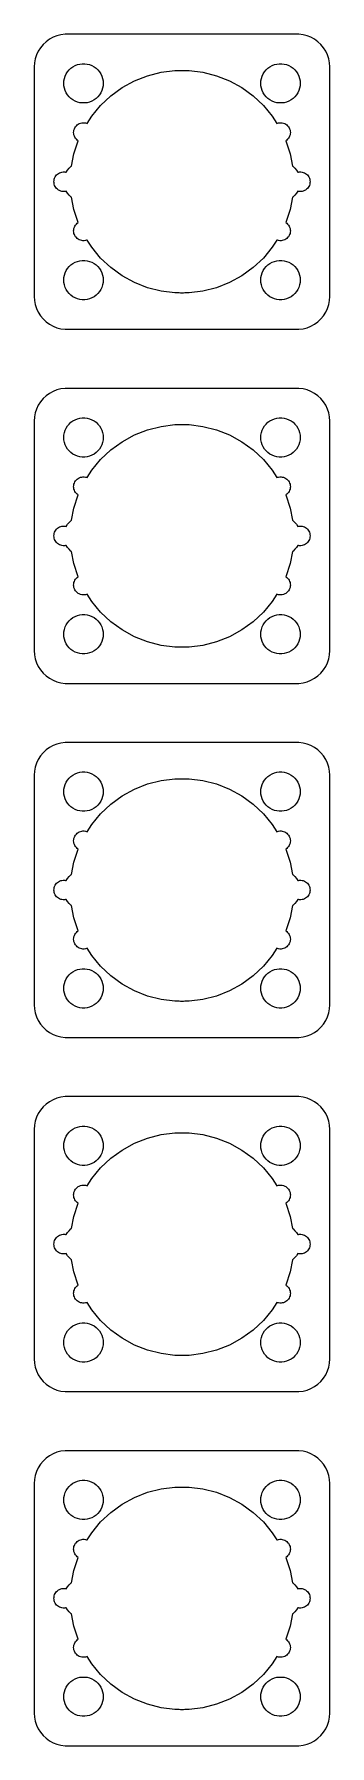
# Model space of a CAD drawing. Header units: metres. Extents: x -22 to 22, y 464 to 724.
import ezdxf

# ---------------------------------------------------------------- set-up
doc = ezdxf.new("R2010")
doc.units = ezdxf.units.M

msp = doc.modelspace()

# ---------------------------------------------------------------- linework, layer by layer
for p, q in [((-21.1448, 722.923), (-21.5451, 722.439)), ((-20.6871, 723.353), (-21.1448, 722.923)), ((-20.1791, 723.722), (-20.6871, 723.353)), ((-19.6289, 724.024), (-20.1791, 723.722)), ((-19.0451, 724.255), (-19.6289, 724.024)), ((-18.4369, 724.411), (-19.0451, 724.255)), ((-17.8139, 724.49), (-18.4369, 724.411)), ((17.8139, 724.49), (-17.8139, 724.49)), ((18.4369, 724.411), (17.8139, 724.49)), ((19.0451, 724.255), (18.4369, 724.411)), ((19.6289, 724.024), (19.0451, 724.255)), ((20.1791, 723.722), (19.6289, 724.024)), ((20.6871, 723.353), (20.1791, 723.722)), ((21.1448, 722.923), (20.6871, 723.353)), ((21.5451, 722.439), (21.1448, 722.923)), ((-22.3429, 720.743), (-22.4606, 720.127)), ((-22.1489, 721.341), (-22.3429, 720.743)), ((-21.8815, 721.909), (-22.1489, 721.341)), ((-21.5451, 722.439), (-21.8815, 721.909)), ((21.8815, 721.909), (21.5451, 722.439)), ((22.1489, 721.341), (21.8815, 721.909)), ((22.3429, 720.743), (22.1489, 721.341)), ((22.4606, 720.127), (22.3429, 720.743)), ((-22.4606, 720.127), (-22.5, 719.5)), ((-22.5, 719.5), (-22.5, 684.5)), ((-17.9763, 717.376), (-17.9057, 717.746)), ((-17.9057, 717.746), (-17.7893, 718.104)), ((-17.7893, 718.104), (-17.6289, 718.445)), ((-17.6289, 718.445), (-17.427, 718.763)), ((-17.427, 718.763), (-17.1869, 719.054)), ((-17.1869, 719.054), (-16.9123, 719.312)), ((-16.9123, 719.312), (-16.6075, 719.533)), ((-16.6075, 719.533), (-16.2773, 719.714)), ((-16.2773, 719.714), (-15.927, 719.853)), ((-15.927, 719.853), (-15.5621, 719.947)), ((-15.5621, 719.947), (-15.1884, 719.994)), ((-15.1884, 719.994), (-14.8116, 719.994)), ((-14.8116, 719.994), (-14.4379, 719.947)), ((-14.4379, 719.947), (-14.0729, 719.853)), ((-14.0729, 719.853), (-13.7227, 719.714)), ((-13.7227, 719.714), (-13.3925, 719.533)), ((-13.3925, 719.533), (-13.0877, 719.312)), ((-13.0877, 719.312), (-12.8131, 719.054)), ((-12.8131, 719.054), (-12.5729, 718.763)), ((-12.5729, 718.763), (-12.3711, 718.445)), ((-12.3711, 718.445), (-12.2107, 718.104)), ((-12.2107, 718.104), (-12.0942, 717.746)), ((-12.0942, 717.746), (-12.0237, 717.376)), ((-7.23824, 717.382), (-5.25328, 718.168)), ((-5.25328, 718.168), (-3.18547, 718.699)), ((-3.18547, 718.699), (-1.06743, 718.966)), ((-1.06743, 718.966), (1.06743, 718.966)), ((1.06743, 718.966), (3.18547, 718.699)), ((3.18547, 718.699), (5.25328, 718.168)), ((5.25328, 718.168), (7.23824, 717.382)), ((12.0237, 717.376), (12.0942, 717.746)), ((12.0942, 717.746), (12.2107, 718.104)), ((12.2107, 718.104), (12.3711, 718.445)), ((12.3711, 718.445), (12.5729, 718.763)), ((12.5729, 718.763), (12.8131, 719.054)), ((12.8131, 719.054), (13.0877, 719.312)), ((13.0877, 719.312), (13.3925, 719.533)), ((13.3925, 719.533), (13.7227, 719.714)), ((13.7227, 719.714), (14.0729, 719.853)), ((14.0729, 719.853), (14.4379, 719.947)), ((14.4379, 719.947), (14.8116, 719.994)), ((14.8116, 719.994), (15.1884, 719.994)), ((15.1884, 719.994), (15.5621, 719.947)), ((15.5621, 719.947), (15.927, 719.853)), ((15.927, 719.853), (16.2773, 719.714)), ((16.2773, 719.714), (16.6075, 719.533)), ((16.6075, 719.533), (16.9123, 719.312)), ((16.9123, 719.312), (17.1869, 719.054)), ((17.1869, 719.054), (17.427, 718.763)), ((17.427, 718.763), (17.6289, 718.445)), ((17.6289, 718.445), (17.7893, 718.104)), ((17.7893, 718.104), (17.9057, 717.746)), ((17.9057, 717.746), (17.9763, 717.376)), ((22.5, 719.5), (22.4606, 720.127)), ((22.5, 684.5), (22.5, 719.5)), ((-18, 717), (-17.9763, 717.376)), ((-17.9763, 716.624), (-18, 717)), ((-17.9057, 716.254), (-17.9763, 716.624)), ((-17.7893, 715.896), (-17.9057, 716.254)), ((-17.6289, 715.555), (-17.7893, 715.896)), ((-17.427, 715.237), (-17.6289, 715.555)), ((-17.1869, 714.946), (-17.427, 715.237)), ((-12.5729, 715.237), (-12.8131, 714.946)), ((-12.3711, 715.555), (-12.5729, 715.237)), ((-12.3925, 713.637), (-10.8362, 715.099)), ((-12.2107, 715.896), (-12.3711, 715.555)), ((-12.0942, 716.254), (-12.2107, 715.896)), ((-12.0237, 716.624), (-12.0942, 716.254)), ((-12.0237, 717.376), (-12, 717)), ((-12, 717), (-12.0237, 716.624)), ((-10.8362, 715.099), (-9.10905, 716.354)), ((-9.10905, 716.354), (-7.23824, 717.382)), ((7.23824, 717.382), (9.10905, 716.354)), ((9.10905, 716.354), (10.8362, 715.099)), ((10.8362, 715.099), (12.3925, 713.637)), ((12, 717), (12.0237, 717.376)), ((12.0237, 716.624), (12, 717)), ((12.0942, 716.254), (12.0237, 716.624)), ((12.2107, 715.896), (12.0942, 716.254)), ((12.3711, 715.555), (12.2107, 715.896)), ((12.5729, 715.237), (12.3711, 715.555)), ((12.8131, 714.946), (12.5729, 715.237)), ((17.427, 715.237), (17.1869, 714.946)), ((17.6289, 715.555), (17.427, 715.237)), ((17.7893, 715.896), (17.6289, 715.555)), ((17.9057, 716.254), (17.7893, 715.896)), ((17.9763, 716.624), (17.9057, 716.254)), ((17.9763, 717.376), (18, 717)), ((18, 717), (17.9763, 716.624)), ((-16.9123, 714.688), (-17.1869, 714.946)), ((-16.6075, 714.467), (-16.9123, 714.688)), ((-16.2773, 714.286), (-16.6075, 714.467)), ((-15.927, 714.147), (-16.2773, 714.286)), ((-15.5621, 714.053), (-15.927, 714.147)), ((-15.1884, 714.006), (-15.5621, 714.053)), ((-14.8116, 714.006), (-15.1884, 714.006)), ((-14.4379, 714.053), (-14.8116, 714.006)), ((-14.0729, 714.147), (-14.4379, 714.053)), ((-13.7227, 714.286), (-14.0729, 714.147)), ((-13.7533, 711.992), (-12.3925, 713.637)), ((-13.3925, 714.467), (-13.7227, 714.286)), ((-13.0877, 714.688), (-13.3925, 714.467)), ((-12.8131, 714.946), (-13.0877, 714.688)), ((12.3925, 713.637), (13.7533, 711.992)), ((13.0877, 714.688), (12.8131, 714.946)), ((13.3925, 714.467), (13.0877, 714.688)), ((13.7227, 714.286), (13.3925, 714.467)), ((14.0729, 714.147), (13.7227, 714.286)), ((14.4379, 714.053), (14.0729, 714.147)), ((14.8116, 714.006), (14.4379, 714.053)), ((15.1884, 714.006), (14.8116, 714.006)), ((15.5621, 714.053), (15.1884, 714.006)), ((15.927, 714.147), (15.5621, 714.053)), ((16.2773, 714.286), (15.927, 714.147)), ((16.6075, 714.467), (16.2773, 714.286)), ((16.9123, 714.688), (16.6075, 714.467)), ((17.1869, 714.946), (16.9123, 714.688)), ((-16.4882, 709.688), (-16.4529, 709.873)), ((-16.4529, 709.873), (-16.3947, 710.052)), ((-16.3947, 710.052), (-16.3145, 710.223)), ((-16.3145, 710.223), (-16.2135, 710.382)), ((-16.2135, 710.382), (-16.0934, 710.527)), ((-16.0934, 710.527), (-15.9561, 710.656)), ((-15.9561, 710.656), (-15.8037, 710.766)), ((-15.8037, 710.766), (-15.6387, 710.857)), ((-15.6387, 710.857), (-15.4635, 710.927)), ((-15.4635, 710.927), (-15.2811, 710.973)), ((-15.2811, 710.973), (-15.0942, 710.997)), ((-15.0942, 710.997), (-14.9058, 710.997)), ((-14.9058, 710.997), (-14.7189, 710.973)), ((-14.7189, 710.973), (-14.5365, 710.927)), ((-14.5365, 710.927), (-14.4511, 710.893)), ((-14.4511, 710.893), (-13.7533, 711.992)), ((13.7533, 711.992), (14.4511, 710.893)), ((14.4511, 710.893), (14.5365, 710.927)), ((14.5365, 710.927), (14.7189, 710.973)), ((14.7189, 710.973), (14.9058, 710.997)), ((14.9058, 710.997), (15.0942, 710.997)), ((15.0942, 710.997), (15.2811, 710.973)), ((15.2811, 710.973), (15.4635, 710.927)), ((15.4635, 710.927), (15.6387, 710.857)), ((15.6387, 710.857), (15.8037, 710.766)), ((15.8037, 710.766), (15.9561, 710.656)), ((15.9561, 710.656), (16.0934, 710.527)), ((16.0934, 710.527), (16.2135, 710.382)), ((16.2135, 710.382), (16.3145, 710.223)), ((16.3145, 710.223), (16.3947, 710.052)), ((16.3947, 710.052), (16.4529, 709.873)), ((16.4529, 709.873), (16.4882, 709.688)), ((-16.5, 709.5), (-16.4882, 709.688)), ((-16.4882, 709.312), (-16.5, 709.5)), ((-16.4529, 709.127), (-16.4882, 709.312)), ((-16.4659, 706.228), (-15.8122, 708.24)), ((-16.3947, 708.948), (-16.4529, 709.127)), ((-16.3145, 708.777), (-16.3947, 708.948)), ((-16.2135, 708.618), (-16.3145, 708.777)), ((-16.0934, 708.473), (-16.2135, 708.618)), ((-15.9561, 708.344), (-16.0934, 708.473)), ((-15.8122, 708.24), (-15.9561, 708.344)), ((15.9561, 708.344), (15.8122, 708.24)), ((15.8122, 708.24), (16.4659, 706.228)), ((16.0934, 708.473), (15.9561, 708.344)), ((16.2135, 708.618), (16.0934, 708.473)), ((16.3145, 708.777), (16.2135, 708.618)), ((16.3947, 708.948), (16.3145, 708.777)), ((16.4529, 709.127), (16.3947, 708.948)), ((16.4882, 709.312), (16.4529, 709.127)), ((16.4882, 709.688), (16.5, 709.5)), ((16.5, 709.5), (16.4882, 709.312)), ((-16.8184, 704.38), (-16.4659, 706.228)), ((16.4659, 706.228), (16.8184, 704.38)), ((-19.5, 702), (-19.4882, 702.188)), ((-19.4882, 702.188), (-19.4529, 702.373)), ((-19.4529, 702.373), (-19.3947, 702.552)), ((-19.3947, 702.552), (-19.3145, 702.723)), ((-19.3145, 702.723), (-19.2135, 702.882)), ((-19.2135, 702.882), (-19.0934, 703.027)), ((-19.0934, 703.027), (-18.9561, 703.156)), ((-18.9561, 703.156), (-18.8037, 703.266)), ((-18.8037, 703.266), (-18.6387, 703.357)), ((-18.6387, 703.357), (-18.4635, 703.427)), ((-18.4635, 703.427), (-18.2811, 703.473)), ((-18.2811, 703.473), (-18.0942, 703.497)), ((-18.0942, 703.497), (-17.9058, 703.497)), ((-17.9058, 703.497), (-17.7189, 703.473)), ((-17.7189, 703.473), (-17.6261, 703.45)), ((-17.6261, 703.45), (-17.427, 703.763)), ((-17.427, 703.763), (-17.1869, 704.054)), ((-17.1869, 704.054), (-16.9123, 704.312)), ((-16.9123, 704.312), (-16.8184, 704.38)), ((16.8184, 704.38), (16.9123, 704.312)), ((16.9123, 704.312), (17.1869, 704.054)), ((17.1869, 704.054), (17.427, 703.763)), ((17.427, 703.763), (17.6261, 703.45)), ((17.6261, 703.45), (17.7189, 703.473)), ((17.7189, 703.473), (17.9058, 703.497)), ((17.9058, 703.497), (18.0942, 703.497)), ((18.0942, 703.497), (18.2811, 703.473)), ((18.2811, 703.473), (18.4635, 703.427)), ((18.4635, 703.427), (18.6387, 703.357)), ((18.6387, 703.357), (18.8037, 703.266)), ((18.8037, 703.266), (18.9561, 703.156)), ((18.9561, 703.156), (19.0934, 703.027)), ((19.0934, 703.027), (19.2135, 702.882)), ((19.2135, 702.882), (19.3145, 702.723)), ((19.3145, 702.723), (19.3947, 702.552)), ((19.3947, 702.552), (19.4529, 702.373)), ((19.4529, 702.373), (19.4882, 702.188)), ((19.4882, 702.188), (19.5, 702)), ((-19.4882, 701.812), (-19.5, 702)), ((-19.4529, 701.627), (-19.4882, 701.812)), ((-19.3947, 701.448), (-19.4529, 701.627)), ((-19.3145, 701.277), (-19.3947, 701.448)), ((-19.2135, 701.118), (-19.3145, 701.277)), ((-19.0934, 700.973), (-19.2135, 701.118)), ((-18.9561, 700.844), (-19.0934, 700.973)), ((-18.8037, 700.734), (-18.9561, 700.844)), ((-18.6387, 700.643), (-18.8037, 700.734)), ((-18.4635, 700.573), (-18.6387, 700.643)), ((-18.2811, 700.527), (-18.4635, 700.573)), ((-18.0942, 700.503), (-18.2811, 700.527)), ((-17.9058, 700.503), (-18.0942, 700.503)), ((-17.7189, 700.527), (-17.9058, 700.503)), ((-17.6261, 700.55), (-17.7189, 700.527)), ((-17.427, 700.237), (-17.6261, 700.55)), ((-17.1869, 699.946), (-17.427, 700.237)), ((-16.9123, 699.688), (-17.1869, 699.946)), ((-16.8184, 699.62), (-16.9123, 699.688)), ((-16.4659, 697.772), (-16.8184, 699.62)), ((16.8184, 699.62), (16.4659, 697.772)), ((16.9123, 699.688), (16.8184, 699.62)), ((17.1869, 699.946), (16.9123, 699.688)), ((17.427, 700.237), (17.1869, 699.946)), ((17.6261, 700.55), (17.427, 700.237)), ((17.7189, 700.527), (17.6261, 700.55)), ((17.9058, 700.503), (17.7189, 700.527)), ((18.0942, 700.503), (17.9058, 700.503)), ((18.2811, 700.527), (18.0942, 700.503)), ((18.4635, 700.573), (18.2811, 700.527)), ((18.6387, 700.643), (18.4635, 700.573)), ((18.8037, 700.734), (18.6387, 700.643)), ((18.9561, 700.844), (18.8037, 700.734)), ((19.0934, 700.973), (18.9561, 700.844)), ((19.2135, 701.118), (19.0934, 700.973)), ((19.3145, 701.277), (19.2135, 701.118)), ((19.3947, 701.448), (19.3145, 701.277)), ((19.4529, 701.627), (19.3947, 701.448)), ((19.4882, 701.812), (19.4529, 701.627)), ((19.5, 702), (19.4882, 701.812)), ((-15.8122, 695.76), (-16.4659, 697.772)), ((16.4659, 697.772), (15.8122, 695.76)), ((-16.5, 694.5), (-16.4882, 694.688)), ((-16.4882, 694.312), (-16.5, 694.5)), ((-16.4882, 694.688), (-16.4529, 694.873)), ((-16.4529, 694.127), (-16.4882, 694.312)), ((-16.4529, 694.873), (-16.3947, 695.052)), ((-16.3947, 695.052), (-16.3145, 695.223)), ((-16.3145, 695.223), (-16.2135, 695.382)), ((-16.2135, 695.382), (-16.0934, 695.527)), ((-16.0934, 695.527), (-15.9561, 695.656)), ((-15.9561, 695.656), (-15.8122, 695.76)), ((15.8122, 695.76), (15.9561, 695.656)), ((15.9561, 695.656), (16.0934, 695.527)), ((16.0934, 695.527), (16.2135, 695.382)), ((16.2135, 695.382), (16.3145, 695.223)), ((16.3145, 695.223), (16.3947, 695.052)), ((16.3947, 695.052), (16.4529, 694.873)), ((16.4529, 694.873), (16.4882, 694.688)), ((16.4882, 694.312), (16.4529, 694.127)), ((16.4882, 694.688), (16.5, 694.5)), ((16.5, 694.5), (16.4882, 694.312)), ((-16.3947, 693.948), (-16.4529, 694.127)), ((-16.3145, 693.777), (-16.3947, 693.948)), ((-16.2135, 693.618), (-16.3145, 693.777)), ((-16.0934, 693.473), (-16.2135, 693.618)), ((-15.9561, 693.344), (-16.0934, 693.473)), ((-15.8037, 693.234), (-15.9561, 693.344)), ((-15.6387, 693.143), (-15.8037, 693.234)), ((-15.4635, 693.073), (-15.6387, 693.143)), ((-15.2811, 693.027), (-15.4635, 693.073)), ((-15.0942, 693.003), (-15.2811, 693.027)), ((-14.9058, 693.003), (-15.0942, 693.003)), ((-14.7189, 693.027), (-14.9058, 693.003)), ((-14.5365, 693.073), (-14.7189, 693.027)), ((-14.4511, 693.107), (-14.5365, 693.073)), ((-13.7533, 692.008), (-14.4511, 693.107)), ((-12.3925, 690.363), (-13.7533, 692.008)), ((13.7533, 692.008), (12.3925, 690.363)), ((14.4511, 693.107), (13.7533, 692.008)), ((14.5365, 693.073), (14.4511, 693.107)), ((14.7189, 693.027), (14.5365, 693.073)), ((14.9058, 693.003), (14.7189, 693.027)), ((15.0942, 693.003), (14.9058, 693.003)), ((15.2811, 693.027), (15.0942, 693.003)), ((15.4635, 693.073), (15.2811, 693.027)), ((15.6387, 693.143), (15.4635, 693.073)), ((15.8037, 693.234), (15.6387, 693.143)), ((15.9561, 693.344), (15.8037, 693.234)), ((16.0934, 693.473), (15.9561, 693.344)), ((16.2135, 693.618), (16.0934, 693.473)), ((16.3145, 693.777), (16.2135, 693.618)), ((16.3947, 693.948), (16.3145, 693.777)), ((16.4529, 694.127), (16.3947, 693.948)), ((-17.427, 688.763), (-17.1869, 689.054)), ((-17.1869, 689.054), (-16.9123, 689.312)), ((-16.9123, 689.312), (-16.6075, 689.533)), ((-16.6075, 689.533), (-16.2773, 689.714)), ((-16.2773, 689.714), (-15.927, 689.853)), ((-15.927, 689.853), (-15.5621, 689.947)), ((-15.5621, 689.947), (-15.1884, 689.994)), ((-15.1884, 689.994), (-14.8116, 689.994)), ((-14.8116, 689.994), (-14.4379, 689.947)), ((-14.4379, 689.947), (-14.0729, 689.853)), ((-14.0729, 689.853), (-13.7227, 689.714)), ((-13.7227, 689.714), (-13.3925, 689.533)), ((-13.3925, 689.533), (-13.0877, 689.312)), ((-13.0877, 689.312), (-12.8131, 689.054)), ((-12.8131, 689.054), (-12.5729, 688.763)), ((-10.8362, 688.901), (-12.3925, 690.363)), ((12.3925, 690.363), (10.8362, 688.901)), ((12.5729, 688.763), (12.8131, 689.054)), ((12.8131, 689.054), (13.0877, 689.312)), ((13.0877, 689.312), (13.3925, 689.533)), ((13.3925, 689.533), (13.7227, 689.714)), ((13.7227, 689.714), (14.0729, 689.853)), ((14.0729, 689.853), (14.4379, 689.947)), ((14.4379, 689.947), (14.8116, 689.994)), ((14.8116, 689.994), (15.1884, 689.994)), ((15.1884, 689.994), (15.5621, 689.947)), ((15.5621, 689.947), (15.927, 689.853)), ((15.927, 689.853), (16.2773, 689.714)), ((16.2773, 689.714), (16.6075, 689.533)), ((16.6075, 689.533), (16.9123, 689.312)), ((16.9123, 689.312), (17.1869, 689.054)), ((17.1869, 689.054), (17.427, 688.763)), ((-18, 687), (-17.9763, 687.376)), ((-17.9763, 686.624), (-18, 687)), ((-17.9763, 687.376), (-17.9057, 687.746)), ((-17.9057, 686.254), (-17.9763, 686.624)), ((-17.9057, 687.746), (-17.7893, 688.104)), ((-17.7893, 688.104), (-17.6289, 688.445)), ((-17.6289, 688.445), (-17.427, 688.763)), ((-12.5729, 688.763), (-12.3711, 688.445)), ((-12.3711, 688.445), (-12.2107, 688.104)), ((-12.2107, 688.104), (-12.0942, 687.746)), ((-12.0942, 687.746), (-12.0237, 687.376)), ((-12.0237, 686.624), (-12.0942, 686.254)), ((-12.0237, 687.376), (-12, 687)), ((-12, 687), (-12.0237, 686.624)), ((-9.10905, 687.646), (-10.8362, 688.901)), ((-7.23824, 686.618), (-9.10905, 687.646)), ((-5.25328, 685.832), (-7.23824, 686.618)), ((7.23824, 686.618), (5.25328, 685.832)), ((9.10905, 687.646), (7.23824, 686.618)), ((10.8362, 688.901), (9.10905, 687.646)), ((12, 687), (12.0237, 687.376)), ((12.0237, 686.624), (12, 687)), ((12.0237, 687.376), (12.0942, 687.746)), ((12.0942, 686.254), (12.0237, 686.624)), ((12.0942, 687.746), (12.2107, 688.104)), ((12.2107, 688.104), (12.3711, 688.445)), ((12.3711, 688.445), (12.5729, 688.763)), ((17.427, 688.763), (17.6289, 688.445)), ((17.6289, 688.445), (17.7893, 688.104)), ((17.7893, 688.104), (17.9057, 687.746)), ((17.9057, 687.746), (17.9763, 687.376)), ((17.9763, 686.624), (17.9057, 686.254)), ((17.9763, 687.376), (18, 687)), ((18, 687), (17.9763, 686.624)), ((-22.5, 684.5), (-22.4606, 683.873)), ((-22.4606, 683.873), (-22.3429, 683.257)), ((-17.7893, 685.896), (-17.9057, 686.254)), ((-17.6289, 685.555), (-17.7893, 685.896)), ((-17.427, 685.237), (-17.6289, 685.555)), ((-17.1869, 684.946), (-17.427, 685.237)), ((-16.9123, 684.688), (-17.1869, 684.946)), ((-16.6075, 684.467), (-16.9123, 684.688)), ((-16.2773, 684.286), (-16.6075, 684.467)), ((-15.927, 684.147), (-16.2773, 684.286)), ((-15.5621, 684.053), (-15.927, 684.147)), ((-15.1884, 684.006), (-15.5621, 684.053)), ((-14.8116, 684.006), (-15.1884, 684.006)), ((-14.4379, 684.053), (-14.8116, 684.006)), ((-14.0729, 684.147), (-14.4379, 684.053)), ((-13.7227, 684.286), (-14.0729, 684.147)), ((-13.3925, 684.467), (-13.7227, 684.286)), ((-13.0877, 684.688), (-13.3925, 684.467)), ((-12.8131, 684.946), (-13.0877, 684.688)), ((-12.5729, 685.237), (-12.8131, 684.946)), ((-12.3711, 685.555), (-12.5729, 685.237)), ((-12.2107, 685.896), (-12.3711, 685.555)), ((-12.0942, 686.254), (-12.2107, 685.896)), ((-3.18547, 685.301), (-5.25328, 685.832)), ((-1.06743, 685.034), (-3.18547, 685.301)), ((-0.45422, 685.034), (-1.06743, 685.034)), ((-0.25116, 685.008), (-0.45422, 685.034)), ((0.25116, 685.008), (-0.25116, 685.008)), ((0.45422, 685.034), (0.25116, 685.008)), ((1.06743, 685.034), (0.45422, 685.034)), ((3.18547, 685.301), (1.06743, 685.034)), ((5.25328, 685.832), (3.18547, 685.301)), ((12.2107, 685.896), (12.0942, 686.254)), ((12.3711, 685.555), (12.2107, 685.896)), ((12.5729, 685.237), (12.3711, 685.555)), ((12.8131, 684.946), (12.5729, 685.237)), ((13.0877, 684.688), (12.8131, 684.946)), ((13.3925, 684.467), (13.0877, 684.688)), ((13.7227, 684.286), (13.3925, 684.467)), ((14.0729, 684.147), (13.7227, 684.286)), ((14.4379, 684.053), (14.0729, 684.147)), ((14.8116, 684.006), (14.4379, 684.053)), ((15.1884, 684.006), (14.8116, 684.006)), ((15.5621, 684.053), (15.1884, 684.006)), ((15.927, 684.147), (15.5621, 684.053)), ((16.2773, 684.286), (15.927, 684.147)), ((16.6075, 684.467), (16.2773, 684.286)), ((16.9123, 684.688), (16.6075, 684.467)), ((17.1869, 684.946), (16.9123, 684.688)), ((17.427, 685.237), (17.1869, 684.946)), ((17.6289, 685.555), (17.427, 685.237)), ((17.7893, 685.896), (17.6289, 685.555)), ((17.9057, 686.254), (17.7893, 685.896)), ((22.3429, 683.257), (22.4606, 683.873)), ((22.4606, 683.873), (22.5, 684.5)), ((-22.3429, 683.257), (-22.1489, 682.659)), ((-22.1489, 682.659), (-21.8815, 682.091)), ((-21.8815, 682.091), (-21.5451, 681.561)), ((-21.5451, 681.561), (-21.1448, 681.077)), ((21.1448, 681.077), (21.5451, 681.561)), ((21.5451, 681.561), (21.8815, 682.091)), ((21.8815, 682.091), (22.1489, 682.659)), ((22.1489, 682.659), (22.3429, 683.257)), ((-21.1448, 681.077), (-20.6871, 680.647)), ((-20.6871, 680.647), (-20.1791, 680.278)), ((-20.1791, 680.278), (-19.6289, 679.976)), ((-19.6289, 679.976), (-19.0451, 679.745)), ((-19.0451, 679.745), (-18.4369, 679.589)), ((-18.4369, 679.589), (-17.8139, 679.51)), ((-17.8139, 679.51), (17.8139, 679.51)), ((17.8139, 679.51), (18.4369, 679.589)), ((18.4369, 679.589), (19.0451, 679.745)), ((19.0451, 679.745), (19.6289, 679.976)), ((19.6289, 679.976), (20.1791, 680.278)), ((20.1791, 680.278), (20.6871, 680.647)), ((20.6871, 680.647), (21.1448, 681.077)), ((-21.5451, 668.439), (-21.8815, 667.909)), ((-21.1448, 668.923), (-21.5451, 668.439)), ((-20.6871, 669.353), (-21.1448, 668.923)), ((-20.1791, 669.722), (-20.6871, 669.353)), ((-19.6289, 670.024), (-20.1791, 669.722)), ((-19.0451, 670.255), (-19.6289, 670.024)), ((-18.4369, 670.411), (-19.0451, 670.255)), ((-17.8139, 670.49), (-18.4369, 670.411)), ((17.8139, 670.49), (-17.8139, 670.49)), ((18.4369, 670.411), (17.8139, 670.49)), ((19.0451, 670.255), (18.4369, 670.411)), ((19.6289, 670.024), (19.0451, 670.255)), ((20.1791, 669.722), (19.6289, 670.024)), ((20.6871, 669.353), (20.1791, 669.722)), ((21.1448, 668.923), (20.6871, 669.353)), ((21.5451, 668.439), (21.1448, 668.923)), ((21.8815, 667.909), (21.5451, 668.439)), ((-22.4606, 666.127), (-22.5, 665.5)), ((-22.5, 665.5), (-22.5, 630.5)), ((-22.3429, 666.743), (-22.4606, 666.127)), ((-22.1489, 667.341), (-22.3429, 666.743)), ((-21.8815, 667.909), (-22.1489, 667.341)), ((-16.9123, 665.312), (-16.6075, 665.533)), ((-16.6075, 665.533), (-16.2773, 665.714)), ((-16.2773, 665.714), (-15.927, 665.853)), ((-15.927, 665.853), (-15.5621, 665.947)), ((-15.5621, 665.947), (-15.1884, 665.994)), ((-15.1884, 665.994), (-14.8116, 665.994)), ((-14.8116, 665.994), (-14.4379, 665.947)), ((-14.4379, 665.947), (-14.0729, 665.853)), ((-14.0729, 665.853), (-13.7227, 665.714)), ((-13.7227, 665.714), (-13.3925, 665.533)), ((-13.3925, 665.533), (-13.0877, 665.312)), ((13.0877, 665.312), (13.3925, 665.533)), ((13.3925, 665.533), (13.7227, 665.714)), ((13.7227, 665.714), (14.0729, 665.853)), ((14.0729, 665.853), (14.4379, 665.947)), ((14.4379, 665.947), (14.8116, 665.994)), ((14.8116, 665.994), (15.1884, 665.994)), ((15.1884, 665.994), (15.5621, 665.947)), ((15.5621, 665.947), (15.927, 665.853)), ((15.927, 665.853), (16.2773, 665.714)), ((16.2773, 665.714), (16.6075, 665.533)), ((16.6075, 665.533), (16.9123, 665.312)), ((22.1489, 667.341), (21.8815, 667.909)), ((22.3429, 666.743), (22.1489, 667.341)), ((22.4606, 666.127), (22.3429, 666.743)), ((22.5, 665.5), (22.4606, 666.127)), ((22.5, 630.5), (22.5, 665.5)), ((-18, 663), (-17.9763, 663.376)), ((-17.9763, 662.624), (-18, 663)), ((-17.9763, 663.376), (-17.9057, 663.746)), ((-17.9057, 663.746), (-17.7893, 664.104)), ((-17.7893, 664.104), (-17.6289, 664.445)), ((-17.6289, 664.445), (-17.427, 664.763)), ((-17.427, 664.763), (-17.1869, 665.054)), ((-17.1869, 665.054), (-16.9123, 665.312)), ((-13.0877, 665.312), (-12.8131, 665.054)), ((-12.8131, 665.054), (-12.5729, 664.763)), ((-12.5729, 664.763), (-12.3711, 664.445)), ((-12.3711, 664.445), (-12.2107, 664.104)), ((-12.2107, 664.104), (-12.0942, 663.746)), ((-12.0942, 663.746), (-12.0237, 663.376)), ((-12.0237, 663.376), (-12, 663)), ((-12, 663), (-12.0237, 662.624)), ((-9.10905, 662.354), (-7.23824, 663.382)), ((-7.23824, 663.382), (-5.25328, 664.168)), ((-5.25328, 664.168), (-3.18547, 664.699)), ((-3.18547, 664.699), (-1.06743, 664.966)), ((-1.06743, 664.966), (1.06743, 664.966)), ((1.06743, 664.966), (3.18547, 664.699)), ((3.18547, 664.699), (5.25328, 664.168)), ((5.25328, 664.168), (7.23824, 663.382)), ((7.23824, 663.382), (9.10905, 662.354)), ((12, 663), (12.0237, 663.376)), ((12.0237, 662.624), (12, 663)), ((12.0237, 663.376), (12.0942, 663.746)), ((12.0942, 663.746), (12.2107, 664.104)), ((12.2107, 664.104), (12.3711, 664.445)), ((12.3711, 664.445), (12.5729, 664.763)), ((12.5729, 664.763), (12.8131, 665.054)), ((12.8131, 665.054), (13.0877, 665.312)), ((16.9123, 665.312), (17.1869, 665.054)), ((17.1869, 665.054), (17.427, 664.763)), ((17.427, 664.763), (17.6289, 664.445)), ((17.6289, 664.445), (17.7893, 664.104)), ((17.7893, 664.104), (17.9057, 663.746)), ((17.9057, 663.746), (17.9763, 663.376)), ((17.9763, 663.376), (18, 663)), ((18, 663), (17.9763, 662.624)), ((-17.9057, 662.254), (-17.9763, 662.624)), ((-17.7893, 661.896), (-17.9057, 662.254)), ((-17.6289, 661.555), (-17.7893, 661.896)), ((-17.427, 661.237), (-17.6289, 661.555)), ((-17.1869, 660.946), (-17.427, 661.237)), ((-16.9123, 660.688), (-17.1869, 660.946)), ((-16.6075, 660.467), (-16.9123, 660.688)), ((-16.2773, 660.286), (-16.6075, 660.467)), ((-15.927, 660.147), (-16.2773, 660.286)), ((-13.7227, 660.286), (-14.0729, 660.147)), ((-13.3925, 660.467), (-13.7227, 660.286)), ((-13.0877, 660.688), (-13.3925, 660.467)), ((-12.8131, 660.946), (-13.0877, 660.688)), ((-12.5729, 661.237), (-12.8131, 660.946)), ((-12.3711, 661.555), (-12.5729, 661.237)), ((-12.3925, 659.637), (-10.8362, 661.099)), ((-12.2107, 661.896), (-12.3711, 661.555)), ((-12.0942, 662.254), (-12.2107, 661.896)), ((-12.0237, 662.624), (-12.0942, 662.254)), ((-10.8362, 661.099), (-9.10905, 662.354)), ((9.10905, 662.354), (10.8362, 661.099)), ((10.8362, 661.099), (12.3925, 659.637)), ((12.0942, 662.254), (12.0237, 662.624)), ((12.2107, 661.896), (12.0942, 662.254)), ((12.3711, 661.555), (12.2107, 661.896)), ((12.5729, 661.237), (12.3711, 661.555)), ((12.8131, 660.946), (12.5729, 661.237)), ((13.0877, 660.688), (12.8131, 660.946)), ((13.3925, 660.467), (13.0877, 660.688)), ((13.7227, 660.286), (13.3925, 660.467)), ((14.0729, 660.147), (13.7227, 660.286)), ((16.2773, 660.286), (15.927, 660.147)), ((16.6075, 660.467), (16.2773, 660.286)), ((16.9123, 660.688), (16.6075, 660.467)), ((17.1869, 660.946), (16.9123, 660.688)), ((17.427, 661.237), (17.1869, 660.946)), ((17.6289, 661.555), (17.427, 661.237)), ((17.7893, 661.896), (17.6289, 661.555)), ((17.9057, 662.254), (17.7893, 661.896)), ((17.9763, 662.624), (17.9057, 662.254)), ((-15.5621, 660.053), (-15.927, 660.147)), ((-15.1884, 660.006), (-15.5621, 660.053)), ((-14.8116, 660.006), (-15.1884, 660.006)), ((-14.4379, 660.053), (-14.8116, 660.006)), ((-14.4511, 656.893), (-13.7533, 657.992)), ((-14.0729, 660.147), (-14.4379, 660.053)), ((-13.7533, 657.992), (-12.3925, 659.637)), ((12.3925, 659.637), (13.7533, 657.992)), ((13.7533, 657.992), (14.4511, 656.893)), ((14.4379, 660.053), (14.0729, 660.147)), ((14.8116, 660.006), (14.4379, 660.053)), ((15.1884, 660.006), (14.8116, 660.006)), ((15.5621, 660.053), (15.1884, 660.006)), ((15.927, 660.147), (15.5621, 660.053)), ((-16.5, 655.5), (-16.4882, 655.688)), ((-16.4882, 655.312), (-16.5, 655.5)), ((-16.4882, 655.688), (-16.4529, 655.873)), ((-16.4529, 655.127), (-16.4882, 655.312)), ((-16.4529, 655.873), (-16.3947, 656.052)), ((-16.3947, 654.948), (-16.4529, 655.127)), ((-16.3947, 656.052), (-16.3145, 656.223)), ((-16.3145, 656.223), (-16.2135, 656.382)), ((-16.2135, 656.382), (-16.0934, 656.527)), ((-16.0934, 656.527), (-15.9561, 656.656)), ((-15.9561, 656.656), (-15.8037, 656.766)), ((-15.8037, 656.766), (-15.6387, 656.857)), ((-15.6387, 656.857), (-15.4635, 656.927)), ((-15.4635, 656.927), (-15.2811, 656.973)), ((-15.2811, 656.973), (-15.0942, 656.997)), ((-15.0942, 656.997), (-14.9058, 656.997)), ((-14.9058, 656.997), (-14.7189, 656.973)), ((-14.7189, 656.973), (-14.5365, 656.927)), ((-14.5365, 656.927), (-14.4511, 656.893)), ((14.4511, 656.893), (14.5365, 656.927)), ((14.5365, 656.927), (14.7189, 656.973)), ((14.7189, 656.973), (14.9058, 656.997)), ((14.9058, 656.997), (15.0942, 656.997)), ((15.0942, 656.997), (15.2811, 656.973)), ((15.2811, 656.973), (15.4635, 656.927)), ((15.4635, 656.927), (15.6387, 656.857)), ((15.6387, 656.857), (15.8037, 656.766)), ((15.8037, 656.766), (15.9561, 656.656)), ((15.9561, 656.656), (16.0934, 656.527)), ((16.0934, 656.527), (16.2135, 656.382)), ((16.2135, 656.382), (16.3145, 656.223)), ((16.3145, 656.223), (16.3947, 656.052)), ((16.3947, 656.052), (16.4529, 655.873)), ((16.4529, 655.127), (16.3947, 654.948)), ((16.4529, 655.873), (16.4882, 655.688)), ((16.4882, 655.312), (16.4529, 655.127)), ((16.4882, 655.688), (16.5, 655.5)), ((16.5, 655.5), (16.4882, 655.312)), ((-16.4659, 652.228), (-15.8122, 654.24)), ((-16.3145, 654.777), (-16.3947, 654.948)), ((-16.2135, 654.618), (-16.3145, 654.777)), ((-16.0934, 654.473), (-16.2135, 654.618)), ((-15.9561, 654.344), (-16.0934, 654.473)), ((-15.8122, 654.24), (-15.9561, 654.344)), ((15.9561, 654.344), (15.8122, 654.24)), ((15.8122, 654.24), (16.4659, 652.228)), ((16.0934, 654.473), (15.9561, 654.344)), ((16.2135, 654.618), (16.0934, 654.473)), ((16.3145, 654.777), (16.2135, 654.618)), ((16.3947, 654.948), (16.3145, 654.777)), ((-17.427, 649.763), (-17.1869, 650.054)), ((-17.1869, 650.054), (-16.9123, 650.312)), ((-16.9123, 650.312), (-16.8184, 650.38)), ((-16.8184, 650.38), (-16.4659, 652.228)), ((16.4659, 652.228), (16.8184, 650.38)), ((16.8184, 650.38), (16.9123, 650.312)), ((16.9123, 650.312), (17.1869, 650.054)), ((17.1869, 650.054), (17.427, 649.763)), ((-19.5, 648), (-19.4882, 648.188)), ((-19.4882, 647.812), (-19.5, 648)), ((-19.4882, 648.188), (-19.4529, 648.373)), ((-19.4529, 647.627), (-19.4882, 647.812)), ((-19.4529, 648.373), (-19.3947, 648.552)), ((-19.3947, 647.448), (-19.4529, 647.627)), ((-19.3947, 648.552), (-19.3145, 648.723)), ((-19.3145, 647.277), (-19.3947, 647.448)), ((-19.3145, 648.723), (-19.2135, 648.882)), ((-19.2135, 647.118), (-19.3145, 647.277)), ((-19.2135, 648.882), (-19.0934, 649.027)), ((-19.0934, 649.027), (-18.9561, 649.156)), ((-18.9561, 649.156), (-18.8037, 649.266)), ((-18.8037, 649.266), (-18.6387, 649.357)), ((-18.6387, 649.357), (-18.4635, 649.427)), ((-18.4635, 649.427), (-18.2811, 649.473)), ((-18.2811, 649.473), (-18.0942, 649.497)), ((-18.0942, 649.497), (-17.9058, 649.497)), ((-17.9058, 649.497), (-17.7189, 649.473)), ((-17.7189, 649.473), (-17.6261, 649.45)), ((-17.6261, 649.45), (-17.427, 649.763)), ((17.427, 649.763), (17.6261, 649.45)), ((17.6261, 649.45), (17.7189, 649.473)), ((17.7189, 649.473), (17.9058, 649.497)), ((17.9058, 649.497), (18.0942, 649.497)), ((18.0942, 649.497), (18.2811, 649.473)), ((18.2811, 649.473), (18.4635, 649.427)), ((18.4635, 649.427), (18.6387, 649.357)), ((18.6387, 649.357), (18.8037, 649.266)), ((18.8037, 649.266), (18.9561, 649.156)), ((18.9561, 649.156), (19.0934, 649.027)), ((19.0934, 649.027), (19.2135, 648.882)), ((19.2135, 648.882), (19.3145, 648.723)), ((19.3145, 647.277), (19.2135, 647.118)), ((19.3145, 648.723), (19.3947, 648.552)), ((19.3947, 647.448), (19.3145, 647.277)), ((19.3947, 648.552), (19.4529, 648.373)), ((19.4529, 647.627), (19.3947, 647.448)), ((19.4529, 648.373), (19.4882, 648.188)), ((19.4882, 647.812), (19.4529, 647.627)), ((19.4882, 648.188), (19.5, 648)), ((19.5, 648), (19.4882, 647.812)), ((-19.0934, 646.973), (-19.2135, 647.118)), ((-18.9561, 646.844), (-19.0934, 646.973)), ((-18.8037, 646.734), (-18.9561, 646.844)), ((-18.6387, 646.643), (-18.8037, 646.734)), ((-18.4635, 646.573), (-18.6387, 646.643)), ((-18.2811, 646.527), (-18.4635, 646.573)), ((-18.0942, 646.503), (-18.2811, 646.527)), ((-17.9058, 646.503), (-18.0942, 646.503)), ((-17.7189, 646.527), (-17.9058, 646.503)), ((-17.6261, 646.55), (-17.7189, 646.527)), ((-17.427, 646.237), (-17.6261, 646.55)), ((-17.1869, 645.946), (-17.427, 646.237)), ((-16.9123, 645.688), (-17.1869, 645.946)), ((-16.8184, 645.62), (-16.9123, 645.688)), ((-16.4659, 643.772), (-16.8184, 645.62)), ((16.8184, 645.62), (16.4659, 643.772)), ((16.9123, 645.688), (16.8184, 645.62)), ((17.1869, 645.946), (16.9123, 645.688)), ((17.427, 646.237), (17.1869, 645.946)), ((17.6261, 646.55), (17.427, 646.237)), ((17.7189, 646.527), (17.6261, 646.55)), ((17.9058, 646.503), (17.7189, 646.527)), ((18.0942, 646.503), (17.9058, 646.503)), ((18.2811, 646.527), (18.0942, 646.503)), ((18.4635, 646.573), (18.2811, 646.527)), ((18.6387, 646.643), (18.4635, 646.573)), ((18.8037, 646.734), (18.6387, 646.643)), ((18.9561, 646.844), (18.8037, 646.734)), ((19.0934, 646.973), (18.9561, 646.844)), ((19.2135, 647.118), (19.0934, 646.973)), ((-15.8122, 641.76), (-16.4659, 643.772)), ((16.4659, 643.772), (15.8122, 641.76)), ((-16.5, 640.5), (-16.4882, 640.688)), ((-16.4882, 640.312), (-16.5, 640.5)), ((-16.4882, 640.688), (-16.4529, 640.873)), ((-16.4529, 640.127), (-16.4882, 640.312)), ((-16.4529, 640.873), (-16.3947, 641.052)), ((-16.3947, 639.948), (-16.4529, 640.127)), ((-16.3947, 641.052), (-16.3145, 641.223)), ((-16.3145, 639.777), (-16.3947, 639.948)), ((-16.3145, 641.223), (-16.2135, 641.382)), ((-16.2135, 639.618), (-16.3145, 639.777)), ((-16.2135, 641.382), (-16.0934, 641.527)), ((-16.0934, 639.473), (-16.2135, 639.618)), ((-16.0934, 641.527), (-15.9561, 641.656)), ((-15.9561, 639.344), (-16.0934, 639.473)), ((-15.9561, 641.656), (-15.8122, 641.76)), ((15.8122, 641.76), (15.9561, 641.656)), ((15.9561, 641.656), (16.0934, 641.527)), ((16.0934, 639.473), (15.9561, 639.344)), ((16.0934, 641.527), (16.2135, 641.382)), ((16.2135, 639.618), (16.0934, 639.473)), ((16.2135, 641.382), (16.3145, 641.223)), ((16.3145, 639.777), (16.2135, 639.618)), ((16.3145, 641.223), (16.3947, 641.052)), ((16.3947, 639.948), (16.3145, 639.777)), ((16.3947, 641.052), (16.4529, 640.873)), ((16.4529, 640.127), (16.3947, 639.948)), ((16.4529, 640.873), (16.4882, 640.688)), ((16.4882, 640.312), (16.4529, 640.127)), ((16.4882, 640.688), (16.5, 640.5)), ((16.5, 640.5), (16.4882, 640.312)), ((-15.8037, 639.234), (-15.9561, 639.344)), ((-15.6387, 639.143), (-15.8037, 639.234)), ((-15.4635, 639.073), (-15.6387, 639.143)), ((-15.2811, 639.027), (-15.4635, 639.073)), ((-15.0942, 639.003), (-15.2811, 639.027)), ((-14.9058, 639.003), (-15.0942, 639.003)), ((-14.7189, 639.027), (-14.9058, 639.003)), ((-14.5365, 639.073), (-14.7189, 639.027)), ((-14.4511, 639.107), (-14.5365, 639.073)), ((-13.7533, 638.008), (-14.4511, 639.107)), ((-12.3925, 636.363), (-13.7533, 638.008)), ((13.7533, 638.008), (12.3925, 636.363)), ((14.4511, 639.107), (13.7533, 638.008)), ((14.5365, 639.073), (14.4511, 639.107)), ((14.7189, 639.027), (14.5365, 639.073)), ((14.9058, 639.003), (14.7189, 639.027)), ((15.0942, 639.003), (14.9058, 639.003)), ((15.2811, 639.027), (15.0942, 639.003)), ((15.4635, 639.073), (15.2811, 639.027)), ((15.6387, 639.143), (15.4635, 639.073)), ((15.8037, 639.234), (15.6387, 639.143)), ((15.9561, 639.344), (15.8037, 639.234)), ((-17.7893, 634.104), (-17.6289, 634.445)), ((-17.6289, 634.445), (-17.427, 634.763)), ((-17.427, 634.763), (-17.1869, 635.054)), ((-17.1869, 635.054), (-16.9123, 635.312)), ((-16.9123, 635.312), (-16.6075, 635.533)), ((-16.6075, 635.533), (-16.2773, 635.714)), ((-16.2773, 635.714), (-15.927, 635.853)), ((-15.927, 635.853), (-15.5621, 635.947)), ((-15.5621, 635.947), (-15.1884, 635.994)), ((-15.1884, 635.994), (-14.8116, 635.994)), ((-14.8116, 635.994), (-14.4379, 635.947)), ((-14.4379, 635.947), (-14.0729, 635.853)), ((-14.0729, 635.853), (-13.7227, 635.714)), ((-13.7227, 635.714), (-13.3925, 635.533)), ((-13.3925, 635.533), (-13.0877, 635.312)), ((-13.0877, 635.312), (-12.8131, 635.054)), ((-12.8131, 635.054), (-12.5729, 634.763)), ((-12.5729, 634.763), (-12.3711, 634.445)), ((-10.8362, 634.901), (-12.3925, 636.363)), ((-12.3711, 634.445), (-12.2107, 634.104)), ((-9.10905, 633.646), (-10.8362, 634.901)), ((10.8362, 634.901), (9.10905, 633.646)), ((12.3925, 636.363), (10.8362, 634.901)), ((12.2107, 634.104), (12.3711, 634.445)), ((12.3711, 634.445), (12.5729, 634.763)), ((12.5729, 634.763), (12.8131, 635.054)), ((12.8131, 635.054), (13.0877, 635.312)), ((13.0877, 635.312), (13.3925, 635.533)), ((13.3925, 635.533), (13.7227, 635.714)), ((13.7227, 635.714), (14.0729, 635.853)), ((14.0729, 635.853), (14.4379, 635.947)), ((14.4379, 635.947), (14.8116, 635.994)), ((14.8116, 635.994), (15.1884, 635.994)), ((15.1884, 635.994), (15.5621, 635.947)), ((15.5621, 635.947), (15.927, 635.853)), ((15.927, 635.853), (16.2773, 635.714)), ((16.2773, 635.714), (16.6075, 635.533)), ((16.6075, 635.533), (16.9123, 635.312)), ((16.9123, 635.312), (17.1869, 635.054)), ((17.1869, 635.054), (17.427, 634.763)), ((17.427, 634.763), (17.6289, 634.445)), ((17.6289, 634.445), (17.7893, 634.104)), ((-18, 633), (-17.9763, 633.376)), ((-17.9763, 632.624), (-18, 633)), ((-17.9763, 633.376), (-17.9057, 633.746)), ((-17.9057, 632.254), (-17.9763, 632.624)), ((-17.9057, 633.746), (-17.7893, 634.104)), ((-17.7893, 631.896), (-17.9057, 632.254)), ((-17.6289, 631.555), (-17.7893, 631.896)), ((-12.2107, 631.896), (-12.3711, 631.555)), ((-12.2107, 634.104), (-12.0942, 633.746)), ((-12.0942, 632.254), (-12.2107, 631.896)), ((-12.0942, 633.746), (-12.0237, 633.376)), ((-12.0237, 632.624), (-12.0942, 632.254)), ((-12.0237, 633.376), (-12, 633)), ((-12, 633), (-12.0237, 632.624)), ((-7.23824, 632.618), (-9.10905, 633.646)), ((-5.25328, 631.832), (-7.23824, 632.618)), ((-3.18547, 631.301), (-5.25328, 631.832)), ((5.25328, 631.832), (3.18547, 631.301)), ((7.23824, 632.618), (5.25328, 631.832)), ((9.10905, 633.646), (7.23824, 632.618)), ((12, 633), (12.0237, 633.376)), ((12.0237, 632.624), (12, 633)), ((12.0237, 633.376), (12.0942, 633.746)), ((12.0942, 632.254), (12.0237, 632.624)), ((12.0942, 633.746), (12.2107, 634.104)), ((12.2107, 631.896), (12.0942, 632.254)), ((12.3711, 631.555), (12.2107, 631.896)), ((17.7893, 631.896), (17.6289, 631.555)), ((17.7893, 634.104), (17.9057, 633.746)), ((17.9057, 632.254), (17.7893, 631.896)), ((17.9057, 633.746), (17.9763, 633.376)), ((17.9763, 632.624), (17.9057, 632.254)), ((17.9763, 633.376), (18, 633)), ((18, 633), (17.9763, 632.624)), ((-22.5, 630.5), (-22.4606, 629.873)), ((-22.4606, 629.873), (-22.3429, 629.257)), ((-22.3429, 629.257), (-22.1489, 628.659)), ((-17.427, 631.237), (-17.6289, 631.555)), ((-17.1869, 630.946), (-17.427, 631.237)), ((-16.9123, 630.688), (-17.1869, 630.946)), ((-16.6075, 630.467), (-16.9123, 630.688)), ((-16.2773, 630.286), (-16.6075, 630.467)), ((-15.927, 630.147), (-16.2773, 630.286)), ((-15.5621, 630.053), (-15.927, 630.147)), ((-15.1884, 630.006), (-15.5621, 630.053)), ((-14.8116, 630.006), (-15.1884, 630.006)), ((-14.4379, 630.053), (-14.8116, 630.006)), ((-14.0729, 630.147), (-14.4379, 630.053)), ((-13.7227, 630.286), (-14.0729, 630.147)), ((-13.3925, 630.467), (-13.7227, 630.286)), ((-13.0877, 630.688), (-13.3925, 630.467)), ((-12.8131, 630.946), (-13.0877, 630.688)), ((-12.5729, 631.237), (-12.8131, 630.946)), ((-12.3711, 631.555), (-12.5729, 631.237)), ((-1.06743, 631.034), (-3.18547, 631.301)), ((-0.45422, 631.034), (-1.06743, 631.034)), ((-0.25116, 631.008), (-0.45422, 631.034)), ((0.25116, 631.008), (-0.25116, 631.008)), ((0.45422, 631.034), (0.25116, 631.008)), ((1.06743, 631.034), (0.45422, 631.034)), ((3.18547, 631.301), (1.06743, 631.034)), ((12.5729, 631.237), (12.3711, 631.555)), ((12.8131, 630.946), (12.5729, 631.237)), ((13.0877, 630.688), (12.8131, 630.946)), ((13.3925, 630.467), (13.0877, 630.688)), ((13.7227, 630.286), (13.3925, 630.467)), ((14.0729, 630.147), (13.7227, 630.286)), ((14.4379, 630.053), (14.0729, 630.147)), ((14.8116, 630.006), (14.4379, 630.053)), ((15.1884, 630.006), (14.8116, 630.006)), ((15.5621, 630.053), (15.1884, 630.006)), ((15.927, 630.147), (15.5621, 630.053)), ((16.2773, 630.286), (15.927, 630.147)), ((16.6075, 630.467), (16.2773, 630.286)), ((16.9123, 630.688), (16.6075, 630.467)), ((17.1869, 630.946), (16.9123, 630.688)), ((17.427, 631.237), (17.1869, 630.946)), ((17.6289, 631.555), (17.427, 631.237)), ((22.1489, 628.659), (22.3429, 629.257)), ((22.3429, 629.257), (22.4606, 629.873)), ((22.4606, 629.873), (22.5, 630.5)), ((-22.1489, 628.659), (-21.8815, 628.091)), ((-21.8815, 628.091), (-21.5451, 627.561)), ((-21.5451, 627.561), (-21.1448, 627.077)), ((-21.1448, 627.077), (-20.6871, 626.647)), ((-20.6871, 626.647), (-20.1791, 626.278)), ((20.1791, 626.278), (20.6871, 626.647)), ((20.6871, 626.647), (21.1448, 627.077)), ((21.1448, 627.077), (21.5451, 627.561)), ((21.5451, 627.561), (21.8815, 628.091)), ((21.8815, 628.091), (22.1489, 628.659)), ((-20.1791, 626.278), (-19.6289, 625.976)), ((-19.6289, 625.976), (-19.0451, 625.745)), ((-19.0451, 625.745), (-18.4369, 625.589)), ((-18.4369, 625.589), (-17.8139, 625.51)), ((-17.8139, 625.51), (17.8139, 625.51)), ((17.8139, 625.51), (18.4369, 625.589)), ((18.4369, 625.589), (19.0451, 625.745)), ((19.0451, 625.745), (19.6289, 625.976)), ((19.6289, 625.976), (20.1791, 626.278)), ((-19.6289, 616.024), (-20.1791, 615.722)), ((-19.0451, 616.255), (-19.6289, 616.024)), ((-18.4369, 616.411), (-19.0451, 616.255)), ((-17.8139, 616.49), (-18.4369, 616.411)), ((17.8139, 616.49), (-17.8139, 616.49)), ((18.4369, 616.411), (17.8139, 616.49)), ((19.0451, 616.255), (18.4369, 616.411)), ((19.6289, 616.024), (19.0451, 616.255)), ((20.1791, 615.722), (19.6289, 616.024)), ((-22.1489, 613.341), (-22.3429, 612.743)), ((-21.8815, 613.909), (-22.1489, 613.341)), ((-21.5451, 614.439), (-21.8815, 613.909)), ((-21.1448, 614.923), (-21.5451, 614.439)), ((-20.6871, 615.353), (-21.1448, 614.923)), ((-20.1791, 615.722), (-20.6871, 615.353)), ((20.6871, 615.353), (20.1791, 615.722)), ((21.1448, 614.923), (20.6871, 615.353)), ((21.5451, 614.439), (21.1448, 614.923)), ((21.8815, 613.909), (21.5451, 614.439)), ((22.1489, 613.341), (21.8815, 613.909)), ((22.3429, 612.743), (22.1489, 613.341)), ((-22.4606, 612.127), (-22.5, 611.5)), ((-22.5, 611.5), (-22.5, 576.5)), ((-22.3429, 612.743), (-22.4606, 612.127)), ((-17.6289, 610.445), (-17.427, 610.763)), ((-17.427, 610.763), (-17.1869, 611.054)), ((-17.1869, 611.054), (-16.9123, 611.312)), ((-16.9123, 611.312), (-16.6075, 611.533)), ((-16.6075, 611.533), (-16.2773, 611.714)), ((-16.2773, 611.714), (-15.927, 611.853)), ((-15.927, 611.853), (-15.5621, 611.947)), ((-15.5621, 611.947), (-15.1884, 611.994)), ((-15.1884, 611.994), (-14.8116, 611.994)), ((-14.8116, 611.994), (-14.4379, 611.947)), ((-14.4379, 611.947), (-14.0729, 611.853)), ((-14.0729, 611.853), (-13.7227, 611.714)), ((-13.7227, 611.714), (-13.3925, 611.533)), ((-13.3925, 611.533), (-13.0877, 611.312)), ((-13.0877, 611.312), (-12.8131, 611.054)), ((-12.8131, 611.054), (-12.5729, 610.763)), ((-12.5729, 610.763), (-12.3711, 610.445)), ((-5.25328, 610.168), (-3.18547, 610.699)), ((-3.18547, 610.699), (-1.06743, 610.966)), ((-1.06743, 610.966), (1.06743, 610.966)), ((1.06743, 610.966), (3.18547, 610.699)), ((3.18547, 610.699), (5.25328, 610.168)), ((12.3711, 610.445), (12.5729, 610.763)), ((12.5729, 610.763), (12.8131, 611.054)), ((12.8131, 611.054), (13.0877, 611.312)), ((13.0877, 611.312), (13.3925, 611.533)), ((13.3925, 611.533), (13.7227, 611.714)), ((13.7227, 611.714), (14.0729, 611.853)), ((14.0729, 611.853), (14.4379, 611.947)), ((14.4379, 611.947), (14.8116, 611.994)), ((14.8116, 611.994), (15.1884, 611.994)), ((15.1884, 611.994), (15.5621, 611.947)), ((15.5621, 611.947), (15.927, 611.853)), ((15.927, 611.853), (16.2773, 611.714)), ((16.2773, 611.714), (16.6075, 611.533)), ((16.6075, 611.533), (16.9123, 611.312)), ((16.9123, 611.312), (17.1869, 611.054)), ((17.1869, 611.054), (17.427, 610.763)), ((17.427, 610.763), (17.6289, 610.445)), ((22.4606, 612.127), (22.3429, 612.743)), ((22.5, 611.5), (22.4606, 612.127)), ((22.5, 576.5), (22.5, 611.5)), ((-18, 609), (-17.9763, 609.376)), ((-17.9763, 608.624), (-18, 609)), ((-17.9763, 609.376), (-17.9057, 609.746)), ((-17.9057, 608.254), (-17.9763, 608.624)), ((-17.9057, 609.746), (-17.7893, 610.104)), ((-17.7893, 607.896), (-17.9057, 608.254)), ((-17.7893, 610.104), (-17.6289, 610.445)), ((-12.3711, 610.445), (-12.2107, 610.104)), ((-12.2107, 610.104), (-12.0942, 609.746)), ((-12.0942, 608.254), (-12.2107, 607.896)), ((-12.0942, 609.746), (-12.0237, 609.376)), ((-12.0237, 608.624), (-12.0942, 608.254)), ((-12.0237, 609.376), (-12, 609)), ((-12, 609), (-12.0237, 608.624)), ((-10.8362, 607.099), (-9.10905, 608.354)), ((-9.10905, 608.354), (-7.23824, 609.382)), ((-7.23824, 609.382), (-5.25328, 610.168)), ((5.25328, 610.168), (7.23824, 609.382)), ((7.23824, 609.382), (9.10905, 608.354)), ((9.10905, 608.354), (10.8362, 607.099)), ((12, 609), (12.0237, 609.376)), ((12.0237, 608.624), (12, 609)), ((12.0237, 609.376), (12.0942, 609.746)), ((12.0942, 608.254), (12.0237, 608.624)), ((12.0942, 609.746), (12.2107, 610.104)), ((12.2107, 607.896), (12.0942, 608.254)), ((12.2107, 610.104), (12.3711, 610.445)), ((17.6289, 610.445), (17.7893, 610.104)), ((17.7893, 610.104), (17.9057, 609.746)), ((17.9057, 608.254), (17.7893, 607.896)), ((17.9057, 609.746), (17.9763, 609.376)), ((17.9763, 608.624), (17.9057, 608.254)), ((17.9763, 609.376), (18, 609)), ((18, 609), (17.9763, 608.624)), ((-17.6289, 607.555), (-17.7893, 607.896)), ((-17.427, 607.237), (-17.6289, 607.555)), ((-17.1869, 606.946), (-17.427, 607.237)), ((-16.9123, 606.688), (-17.1869, 606.946)), ((-16.6075, 606.467), (-16.9123, 606.688)), ((-16.2773, 606.286), (-16.6075, 606.467)), ((-15.927, 606.147), (-16.2773, 606.286)), ((-15.5621, 606.053), (-15.927, 606.147)), ((-15.1884, 606.006), (-15.5621, 606.053)), ((-14.8116, 606.006), (-15.1884, 606.006)), ((-14.4379, 606.053), (-14.8116, 606.006)), ((-14.0729, 606.147), (-14.4379, 606.053)), ((-13.7227, 606.286), (-14.0729, 606.147)), ((-13.7533, 603.992), (-12.3925, 605.637)), ((-13.3925, 606.467), (-13.7227, 606.286)), ((-13.0877, 606.688), (-13.3925, 606.467)), ((-12.8131, 606.946), (-13.0877, 606.688)), ((-12.5729, 607.237), (-12.8131, 606.946)), ((-12.3711, 607.555), (-12.5729, 607.237)), ((-12.3925, 605.637), (-10.8362, 607.099)), ((-12.2107, 607.896), (-12.3711, 607.555)), ((10.8362, 607.099), (12.3925, 605.637)), ((12.3711, 607.555), (12.2107, 607.896)), ((12.5729, 607.237), (12.3711, 607.555)), ((12.3925, 605.637), (13.7533, 603.992)), ((12.8131, 606.946), (12.5729, 607.237)), ((13.0877, 606.688), (12.8131, 606.946)), ((13.3925, 606.467), (13.0877, 606.688)), ((13.7227, 606.286), (13.3925, 606.467)), ((14.0729, 606.147), (13.7227, 606.286)), ((14.4379, 606.053), (14.0729, 606.147)), ((14.8116, 606.006), (14.4379, 606.053)), ((15.1884, 606.006), (14.8116, 606.006)), ((15.5621, 606.053), (15.1884, 606.006)), ((15.927, 606.147), (15.5621, 606.053)), ((16.2773, 606.286), (15.927, 606.147)), ((16.6075, 606.467), (16.2773, 606.286)), ((16.9123, 606.688), (16.6075, 606.467)), ((17.1869, 606.946), (16.9123, 606.688)), ((17.427, 607.237), (17.1869, 606.946)), ((17.6289, 607.555), (17.427, 607.237)), ((17.7893, 607.896), (17.6289, 607.555)), ((-15.6387, 602.857), (-15.4635, 602.927)), ((-15.4635, 602.927), (-15.2811, 602.973)), ((-15.2811, 602.973), (-15.0942, 602.997)), ((-15.0942, 602.997), (-14.9058, 602.997)), ((-14.9058, 602.997), (-14.7189, 602.973)), ((-14.7189, 602.973), (-14.5365, 602.927)), ((-14.5365, 602.927), (-14.4511, 602.893)), ((-14.4511, 602.893), (-13.7533, 603.992)), ((13.7533, 603.992), (14.4511, 602.893)), ((14.4511, 602.893), (14.5365, 602.927)), ((14.5365, 602.927), (14.7189, 602.973)), ((14.7189, 602.973), (14.9058, 602.997)), ((14.9058, 602.997), (15.0942, 602.997)), ((15.0942, 602.997), (15.2811, 602.973)), ((15.2811, 602.973), (15.4635, 602.927)), ((15.4635, 602.927), (15.6387, 602.857)), ((-16.5, 601.5), (-16.4882, 601.688)), ((-16.4882, 601.312), (-16.5, 601.5)), ((-16.4882, 601.688), (-16.4529, 601.873)), ((-16.4529, 601.127), (-16.4882, 601.312)), ((-16.4529, 601.873), (-16.3947, 602.052)), ((-16.3947, 600.948), (-16.4529, 601.127)), ((-16.3947, 602.052), (-16.3145, 602.223)), ((-16.3145, 600.777), (-16.3947, 600.948)), ((-16.3145, 602.223), (-16.2135, 602.382)), ((-16.2135, 600.618), (-16.3145, 600.777)), ((-16.2135, 602.382), (-16.0934, 602.527)), ((-16.0934, 600.473), (-16.2135, 600.618)), ((-16.0934, 602.527), (-15.9561, 602.656)), ((-15.9561, 600.344), (-16.0934, 600.473)), ((-15.9561, 602.656), (-15.8037, 602.766)), ((-15.8122, 600.24), (-15.9561, 600.344)), ((-15.8037, 602.766), (-15.6387, 602.857)), ((15.6387, 602.857), (15.8037, 602.766)), ((15.8037, 602.766), (15.9561, 602.656)), ((15.9561, 600.344), (15.8122, 600.24)), ((15.9561, 602.656), (16.0934, 602.527)), ((16.0934, 600.473), (15.9561, 600.344)), ((16.0934, 602.527), (16.2135, 602.382)), ((16.2135, 600.618), (16.0934, 600.473)), ((16.2135, 602.382), (16.3145, 602.223)), ((16.3145, 600.777), (16.2135, 600.618)), ((16.3145, 602.223), (16.3947, 602.052)), ((16.3947, 600.948), (16.3145, 600.777)), ((16.3947, 602.052), (16.4529, 601.873)), ((16.4529, 601.127), (16.3947, 600.948)), ((16.4529, 601.873), (16.4882, 601.688)), ((16.4882, 601.312), (16.4529, 601.127)), ((16.4882, 601.688), (16.5, 601.5)), ((16.5, 601.5), (16.4882, 601.312)), ((-16.8184, 596.38), (-16.4659, 598.228)), ((-16.4659, 598.228), (-15.8122, 600.24)), ((15.8122, 600.24), (16.4659, 598.228)), ((16.4659, 598.228), (16.8184, 596.38)), ((-19.0934, 595.027), (-18.9561, 595.156)), ((-18.9561, 595.156), (-18.8037, 595.266)), ((-18.8037, 595.266), (-18.6387, 595.357)), ((-18.6387, 595.357), (-18.4635, 595.427)), ((-18.4635, 595.427), (-18.2811, 595.473)), ((-18.2811, 595.473), (-18.0942, 595.497)), ((-18.0942, 595.497), (-17.9058, 595.497)), ((-17.9058, 595.497), (-17.7189, 595.473)), ((-17.7189, 595.473), (-17.6261, 595.45)), ((-17.6261, 595.45), (-17.427, 595.763)), ((-17.427, 595.763), (-17.1869, 596.054)), ((-17.1869, 596.054), (-16.9123, 596.312)), ((-16.9123, 596.312), (-16.8184, 596.38)), ((16.8184, 596.38), (16.9123, 596.312)), ((16.9123, 596.312), (17.1869, 596.054)), ((17.1869, 596.054), (17.427, 595.763)), ((17.427, 595.763), (17.6261, 595.45)), ((17.6261, 595.45), (17.7189, 595.473)), ((17.7189, 595.473), (17.9058, 595.497)), ((17.9058, 595.497), (18.0942, 595.497)), ((18.0942, 595.497), (18.2811, 595.473)), ((18.2811, 595.473), (18.4635, 595.427)), ((18.4635, 595.427), (18.6387, 595.357)), ((18.6387, 595.357), (18.8037, 595.266)), ((18.8037, 595.266), (18.9561, 595.156)), ((18.9561, 595.156), (19.0934, 595.027)), ((-19.5, 594), (-19.4882, 594.188)), ((-19.4882, 593.812), (-19.5, 594)), ((-19.4882, 594.188), (-19.4529, 594.373)), ((-19.4529, 593.627), (-19.4882, 593.812)), ((-19.4529, 594.373), (-19.3947, 594.552)), ((-19.3947, 593.448), (-19.4529, 593.627)), ((-19.3947, 594.552), (-19.3145, 594.723)), ((-19.3145, 593.277), (-19.3947, 593.448)), ((-19.3145, 594.723), (-19.2135, 594.882)), ((-19.2135, 593.118), (-19.3145, 593.277)), ((-19.2135, 594.882), (-19.0934, 595.027)), ((-19.0934, 592.973), (-19.2135, 593.118)), ((-18.9561, 592.844), (-19.0934, 592.973)), ((-18.8037, 592.734), (-18.9561, 592.844)), ((-18.6387, 592.643), (-18.8037, 592.734)), ((-18.4635, 592.573), (-18.6387, 592.643)), ((-18.2811, 592.527), (-18.4635, 592.573)), ((-18.0942, 592.503), (-18.2811, 592.527)), ((-17.9058, 592.503), (-18.0942, 592.503)), ((-17.7189, 592.527), (-17.9058, 592.503)), ((-17.6261, 592.55), (-17.7189, 592.527)), ((-17.427, 592.237), (-17.6261, 592.55)), ((17.6261, 592.55), (17.427, 592.237)), ((17.7189, 592.527), (17.6261, 592.55)), ((17.9058, 592.503), (17.7189, 592.527)), ((18.0942, 592.503), (17.9058, 592.503)), ((18.2811, 592.527), (18.0942, 592.503)), ((18.4635, 592.573), (18.2811, 592.527)), ((18.6387, 592.643), (18.4635, 592.573)), ((18.8037, 592.734), (18.6387, 592.643)), ((18.9561, 592.844), (18.8037, 592.734)), ((19.0934, 592.973), (18.9561, 592.844)), ((19.0934, 595.027), (19.2135, 594.882)), ((19.2135, 593.118), (19.0934, 592.973)), ((19.2135, 594.882), (19.3145, 594.723)), ((19.3145, 593.277), (19.2135, 593.118)), ((19.3145, 594.723), (19.3947, 594.552)), ((19.3947, 593.448), (19.3145, 593.277)), ((19.3947, 594.552), (19.4529, 594.373)), ((19.4529, 593.627), (19.3947, 593.448)), ((19.4529, 594.373), (19.4882, 594.188)), ((19.4882, 593.812), (19.4529, 593.627)), ((19.4882, 594.188), (19.5, 594)), ((19.5, 594), (19.4882, 593.812)), ((-17.1869, 591.946), (-17.427, 592.237)), ((-16.9123, 591.688), (-17.1869, 591.946)), ((-16.8184, 591.62), (-16.9123, 591.688)), ((-16.4659, 589.772), (-16.8184, 591.62)), ((16.8184, 591.62), (16.4659, 589.772)), ((16.9123, 591.688), (16.8184, 591.62)), ((17.1869, 591.946), (16.9123, 591.688)), ((17.427, 592.237), (17.1869, 591.946)), ((-15.8122, 587.76), (-16.4659, 589.772)), ((-16.3947, 587.052), (-16.3145, 587.223)), ((-16.3145, 587.223), (-16.2135, 587.382)), ((-16.2135, 587.382), (-16.0934, 587.527)), ((-16.0934, 587.527), (-15.9561, 587.656)), ((-15.9561, 587.656), (-15.8122, 587.76)), ((16.4659, 589.772), (15.8122, 587.76)), ((15.8122, 587.76), (15.9561, 587.656)), ((15.9561, 587.656), (16.0934, 587.527)), ((16.0934, 587.527), (16.2135, 587.382)), ((16.2135, 587.382), (16.3145, 587.223)), ((16.3145, 587.223), (16.3947, 587.052)), ((-16.5, 586.5), (-16.4882, 586.688)), ((-16.4882, 586.312), (-16.5, 586.5)), ((-16.4882, 586.688), (-16.4529, 586.873)), ((-16.4529, 586.127), (-16.4882, 586.312)), ((-16.4529, 586.873), (-16.3947, 587.052)), ((-16.3947, 585.948), (-16.4529, 586.127)), ((-16.3145, 585.777), (-16.3947, 585.948)), ((-16.2135, 585.618), (-16.3145, 585.777)), ((-16.0934, 585.473), (-16.2135, 585.618)), ((-15.9561, 585.344), (-16.0934, 585.473)), ((-15.8037, 585.234), (-15.9561, 585.344)), ((-15.6387, 585.143), (-15.8037, 585.234)), ((-15.4635, 585.073), (-15.6387, 585.143)), ((-15.2811, 585.027), (-15.4635, 585.073)), ((-15.0942, 585.003), (-15.2811, 585.027)), ((-14.9058, 585.003), (-15.0942, 585.003)), ((-14.7189, 585.027), (-14.9058, 585.003)), ((-14.5365, 585.073), (-14.7189, 585.027)), ((-14.4511, 585.107), (-14.5365, 585.073)), ((-13.7533, 584.008), (-14.4511, 585.107)), ((14.4511, 585.107), (13.7533, 584.008)), ((14.5365, 585.073), (14.4511, 585.107)), ((14.7189, 585.027), (14.5365, 585.073)), ((14.9058, 585.003), (14.7189, 585.027)), ((15.0942, 585.003), (14.9058, 585.003)), ((15.2811, 585.027), (15.0942, 585.003)), ((15.4635, 585.073), (15.2811, 585.027)), ((15.6387, 585.143), (15.4635, 585.073)), ((15.8037, 585.234), (15.6387, 585.143)), ((15.9561, 585.344), (15.8037, 585.234)), ((16.0934, 585.473), (15.9561, 585.344)), ((16.2135, 585.618), (16.0934, 585.473)), ((16.3145, 585.777), (16.2135, 585.618)), ((16.3947, 585.948), (16.3145, 585.777)), ((16.3947, 587.052), (16.4529, 586.873)), ((16.4529, 586.127), (16.3947, 585.948)), ((16.4529, 586.873), (16.4882, 586.688)), ((16.4882, 586.312), (16.4529, 586.127)), ((16.4882, 586.688), (16.5, 586.5)), ((16.5, 586.5), (16.4882, 586.312)), ((-15.5621, 581.947), (-15.1884, 581.994)), ((-15.1884, 581.994), (-14.8116, 581.994)), ((-14.8116, 581.994), (-14.4379, 581.947)), ((-12.3925, 582.363), (-13.7533, 584.008)), ((-10.8362, 580.901), (-12.3925, 582.363)), ((12.3925, 582.363), (10.8362, 580.901)), ((13.7533, 584.008), (12.3925, 582.363)), ((14.4379, 581.947), (14.8116, 581.994)), ((14.8116, 581.994), (15.1884, 581.994)), ((15.1884, 581.994), (15.5621, 581.947)), ((-18, 579), (-17.9763, 579.376)), ((-17.9763, 579.376), (-17.9057, 579.746)), ((-17.9057, 579.746), (-17.7893, 580.104)), ((-17.7893, 580.104), (-17.6289, 580.445)), ((-17.6289, 580.445), (-17.427, 580.763)), ((-17.427, 580.763), (-17.1869, 581.054)), ((-17.1869, 581.054), (-16.9123, 581.312)), ((-16.9123, 581.312), (-16.6075, 581.533)), ((-16.6075, 581.533), (-16.2773, 581.714)), ((-16.2773, 581.714), (-15.927, 581.853)), ((-15.927, 581.853), (-15.5621, 581.947)), ((-14.4379, 581.947), (-14.0729, 581.853)), ((-14.0729, 581.853), (-13.7227, 581.714)), ((-13.7227, 581.714), (-13.3925, 581.533)), ((-13.3925, 581.533), (-13.0877, 581.312)), ((-13.0877, 581.312), (-12.8131, 581.054)), ((-12.8131, 581.054), (-12.5729, 580.763)), ((-12.5729, 580.763), (-12.3711, 580.445)), ((-12.3711, 580.445), (-12.2107, 580.104)), ((-12.2107, 580.104), (-12.0942, 579.746)), ((-12.0942, 579.746), (-12.0237, 579.376)), ((-12.0237, 579.376), (-12, 579)), ((-9.10905, 579.646), (-10.8362, 580.901)), ((-7.23824, 578.618), (-9.10905, 579.646)), ((9.10905, 579.646), (7.23824, 578.618)), ((10.8362, 580.901), (9.10905, 579.646)), ((12, 579), (12.0237, 579.376)), ((12.0237, 579.376), (12.0942, 579.746)), ((12.0942, 579.746), (12.2107, 580.104)), ((12.2107, 580.104), (12.3711, 580.445)), ((12.3711, 580.445), (12.5729, 580.763)), ((12.5729, 580.763), (12.8131, 581.054)), ((12.8131, 581.054), (13.0877, 581.312)), ((13.0877, 581.312), (13.3925, 581.533)), ((13.3925, 581.533), (13.7227, 581.714)), ((13.7227, 581.714), (14.0729, 581.853)), ((14.0729, 581.853), (14.4379, 581.947)), ((15.5621, 581.947), (15.927, 581.853)), ((15.927, 581.853), (16.2773, 581.714)), ((16.2773, 581.714), (16.6075, 581.533)), ((16.6075, 581.533), (16.9123, 581.312)), ((16.9123, 581.312), (17.1869, 581.054)), ((17.1869, 581.054), (17.427, 580.763)), ((17.427, 580.763), (17.6289, 580.445)), ((17.6289, 580.445), (17.7893, 580.104)), ((17.7893, 580.104), (17.9057, 579.746)), ((17.9057, 579.746), (17.9763, 579.376)), ((17.9763, 579.376), (18, 579)), ((-17.9763, 578.624), (-18, 579)), ((-17.9057, 578.254), (-17.9763, 578.624)), ((-17.7893, 577.896), (-17.9057, 578.254)), ((-17.6289, 577.555), (-17.7893, 577.896)), ((-17.427, 577.237), (-17.6289, 577.555)), ((-17.1869, 576.946), (-17.427, 577.237)), ((-16.9123, 576.688), (-17.1869, 576.946)), ((-12.8131, 576.946), (-13.0877, 576.688)), ((-12.5729, 577.237), (-12.8131, 576.946)), ((-12.3711, 577.555), (-12.5729, 577.237)), ((-12.2107, 577.896), (-12.3711, 577.555)), ((-12.0942, 578.254), (-12.2107, 577.896)), ((-12.0237, 578.624), (-12.0942, 578.254)), ((-12, 579), (-12.0237, 578.624)), ((-5.25328, 577.832), (-7.23824, 578.618)), ((-3.18547, 577.301), (-5.25328, 577.832)), ((-1.06743, 577.034), (-3.18547, 577.301)), ((-0.45422, 577.034), (-1.06743, 577.034)), ((-0.25116, 577.008), (-0.45422, 577.034)), ((0.25116, 577.008), (-0.25116, 577.008)), ((0.45422, 577.034), (0.25116, 577.008)), ((1.06743, 577.034), (0.45422, 577.034)), ((3.18547, 577.301), (1.06743, 577.034)), ((5.25328, 577.832), (3.18547, 577.301)), ((7.23824, 578.618), (5.25328, 577.832)), ((12.0237, 578.624), (12, 579)), ((12.0942, 578.254), (12.0237, 578.624)), ((12.2107, 577.896), (12.0942, 578.254)), ((12.3711, 577.555), (12.2107, 577.896)), ((12.5729, 577.237), (12.3711, 577.555)), ((12.8131, 576.946), (12.5729, 577.237)), ((13.0877, 576.688), (12.8131, 576.946)), ((17.1869, 576.946), (16.9123, 576.688)), ((17.427, 577.237), (17.1869, 576.946)), ((17.6289, 577.555), (17.427, 577.237)), ((17.7893, 577.896), (17.6289, 577.555)), ((17.9057, 578.254), (17.7893, 577.896)), ((17.9763, 578.624), (17.9057, 578.254)), ((18, 579), (17.9763, 578.624)), ((-22.5, 576.5), (-22.4606, 575.873)), ((-22.4606, 575.873), (-22.3429, 575.257)), ((-22.3429, 575.257), (-22.1489, 574.659)), ((-22.1489, 574.659), (-21.8815, 574.091)), ((-16.6075, 576.467), (-16.9123, 576.688)), ((-16.2773, 576.286), (-16.6075, 576.467)), ((-15.927, 576.147), (-16.2773, 576.286)), ((-15.5621, 576.053), (-15.927, 576.147)), ((-15.1884, 576.006), (-15.5621, 576.053)), ((-14.8116, 576.006), (-15.1884, 576.006)), ((-14.4379, 576.053), (-14.8116, 576.006)), ((-14.0729, 576.147), (-14.4379, 576.053)), ((-13.7227, 576.286), (-14.0729, 576.147)), ((-13.3925, 576.467), (-13.7227, 576.286)), ((-13.0877, 576.688), (-13.3925, 576.467)), ((13.3925, 576.467), (13.0877, 576.688)), ((13.7227, 576.286), (13.3925, 576.467)), ((14.0729, 576.147), (13.7227, 576.286)), ((14.4379, 576.053), (14.0729, 576.147)), ((14.8116, 576.006), (14.4379, 576.053)), ((15.1884, 576.006), (14.8116, 576.006)), ((15.5621, 576.053), (15.1884, 576.006)), ((15.927, 576.147), (15.5621, 576.053)), ((16.2773, 576.286), (15.927, 576.147)), ((16.6075, 576.467), (16.2773, 576.286)), ((16.9123, 576.688), (16.6075, 576.467)), ((21.8815, 574.091), (22.1489, 574.659)), ((22.1489, 574.659), (22.3429, 575.257)), ((22.3429, 575.257), (22.4606, 575.873)), ((22.4606, 575.873), (22.5, 576.5)), ((-21.8815, 574.091), (-21.5451, 573.561)), ((-21.5451, 573.561), (-21.1448, 573.077)), ((-21.1448, 573.077), (-20.6871, 572.647)), ((-20.6871, 572.647), (-20.1791, 572.278)), ((-20.1791, 572.278), (-19.6289, 571.976)), ((-19.6289, 571.976), (-19.0451, 571.745)), ((-19.0451, 571.745), (-18.4369, 571.589)), ((-18.4369, 571.589), (-17.8139, 571.51)), ((17.8139, 571.51), (18.4369, 571.589)), ((18.4369, 571.589), (19.0451, 571.745)), ((19.0451, 571.745), (19.6289, 571.976)), ((19.6289, 571.976), (20.1791, 572.278)), ((20.1791, 572.278), (20.6871, 572.647)), ((20.6871, 572.647), (21.1448, 573.077)), ((21.1448, 573.077), (21.5451, 573.561)), ((21.5451, 573.561), (21.8815, 574.091)), ((-17.8139, 571.51), (17.8139, 571.51)), ((-20.6871, 561.353), (-21.1448, 560.923)), ((-20.1791, 561.722), (-20.6871, 561.353)), ((-19.6289, 562.024), (-20.1791, 561.722)), ((-19.0451, 562.255), (-19.6289, 562.024)), ((-18.4369, 562.411), (-19.0451, 562.255)), ((-17.8139, 562.49), (-18.4369, 562.411)), ((17.8139, 562.49), (-17.8139, 562.49)), ((18.4369, 562.411), (17.8139, 562.49)), ((19.0451, 562.255), (18.4369, 562.411)), ((19.6289, 562.024), (19.0451, 562.255)), ((20.1791, 561.722), (19.6289, 562.024)), ((20.6871, 561.353), (20.1791, 561.722)), ((21.1448, 560.923), (20.6871, 561.353)), ((-22.3429, 558.743), (-22.4606, 558.127)), ((-22.1489, 559.341), (-22.3429, 558.743)), ((-21.8815, 559.909), (-22.1489, 559.341)), ((-21.5451, 560.439), (-21.8815, 559.909)), ((-21.1448, 560.923), (-21.5451, 560.439)), ((21.5451, 560.439), (21.1448, 560.923)), ((21.8815, 559.909), (21.5451, 560.439)), ((22.1489, 559.341), (21.8815, 559.909)), ((22.3429, 558.743), (22.1489, 559.341)), ((22.4606, 558.127), (22.3429, 558.743)), ((-22.4606, 558.127), (-22.5, 557.5)), ((-22.5, 557.5), (-22.5, 522.5)), ((-17.9057, 555.746), (-17.7893, 556.104)), ((-17.7893, 556.104), (-17.6289, 556.445)), ((-17.6289, 556.445), (-17.427, 556.763)), ((-17.427, 556.763), (-17.1869, 557.054)), ((-17.1869, 557.054), (-16.9123, 557.312)), ((-16.9123, 557.312), (-16.6075, 557.533)), ((-16.6075, 557.533), (-16.2773, 557.714)), ((-16.2773, 557.714), (-15.927, 557.853)), ((-15.927, 557.853), (-15.5621, 557.947)), ((-15.5621, 557.947), (-15.1884, 557.994)), ((-15.1884, 557.994), (-14.8116, 557.994)), ((-14.8116, 557.994), (-14.4379, 557.947)), ((-14.4379, 557.947), (-14.0729, 557.853)), ((-14.0729, 557.853), (-13.7227, 557.714)), ((-13.7227, 557.714), (-13.3925, 557.533)), ((-13.3925, 557.533), (-13.0877, 557.312)), ((-13.0877, 557.312), (-12.8131, 557.054)), ((-12.8131, 557.054), (-12.5729, 556.763)), ((-12.5729, 556.763), (-12.3711, 556.445)), ((-12.3711, 556.445), (-12.2107, 556.104)), ((-12.2107, 556.104), (-12.0942, 555.746)), ((-7.23824, 555.382), (-5.25328, 556.168)), ((-5.25328, 556.168), (-3.18547, 556.699)), ((-3.18547, 556.699), (-1.06743, 556.966)), ((-1.06743, 556.966), (1.06743, 556.966)), ((1.06743, 556.966), (3.18547, 556.699)), ((3.18547, 556.699), (5.25328, 556.168)), ((5.25328, 556.168), (7.23824, 555.382)), ((12.0942, 555.746), (12.2107, 556.104)), ((12.2107, 556.104), (12.3711, 556.445)), ((12.3711, 556.445), (12.5729, 556.763)), ((12.5729, 556.763), (12.8131, 557.054)), ((12.8131, 557.054), (13.0877, 557.312)), ((13.0877, 557.312), (13.3925, 557.533)), ((13.3925, 557.533), (13.7227, 557.714)), ((13.7227, 557.714), (14.0729, 557.853)), ((14.0729, 557.853), (14.4379, 557.947)), ((14.4379, 557.947), (14.8116, 557.994)), ((14.8116, 557.994), (15.1884, 557.994)), ((15.1884, 557.994), (15.5621, 557.947)), ((15.5621, 557.947), (15.927, 557.853)), ((15.927, 557.853), (16.2773, 557.714)), ((16.2773, 557.714), (16.6075, 557.533)), ((16.6075, 557.533), (16.9123, 557.312)), ((16.9123, 557.312), (17.1869, 557.054)), ((17.1869, 557.054), (17.427, 556.763)), ((17.427, 556.763), (17.6289, 556.445)), ((17.6289, 556.445), (17.7893, 556.104)), ((17.7893, 556.104), (17.9057, 555.746)), ((22.5, 557.5), (22.4606, 558.127)), ((22.5, 522.5), (22.5, 557.5)), ((-18, 555), (-17.9763, 555.376)), ((-17.9763, 554.624), (-18, 555)), ((-17.9763, 555.376), (-17.9057, 555.746)), ((-17.9057, 554.254), (-17.9763, 554.624)), ((-17.7893, 553.896), (-17.9057, 554.254)), ((-17.6289, 553.555), (-17.7893, 553.896)), ((-17.427, 553.237), (-17.6289, 553.555)), ((-12.3711, 553.555), (-12.5729, 553.237)), ((-12.2107, 553.896), (-12.3711, 553.555)), ((-12.0942, 554.254), (-12.2107, 553.896)), ((-12.0942, 555.746), (-12.0237, 555.376)), ((-12.0237, 554.624), (-12.0942, 554.254)), ((-12.0237, 555.376), (-12, 555)), ((-12, 555), (-12.0237, 554.624)), ((-10.8362, 553.099), (-9.10905, 554.354)), ((-9.10905, 554.354), (-7.23824, 555.382)), ((7.23824, 555.382), (9.10905, 554.354)), ((9.10905, 554.354), (10.8362, 553.099)), ((12, 555), (12.0237, 555.376)), ((12.0237, 554.624), (12, 555)), ((12.0237, 555.376), (12.0942, 555.746)), ((12.0942, 554.254), (12.0237, 554.624)), ((12.2107, 553.896), (12.0942, 554.254)), ((12.3711, 553.555), (12.2107, 553.896)), ((12.5729, 553.237), (12.3711, 553.555)), ((17.6289, 553.555), (17.427, 553.237)), ((17.7893, 553.896), (17.6289, 553.555)), ((17.9057, 554.254), (17.7893, 553.896)), ((17.9057, 555.746), (17.9763, 555.376)), ((17.9763, 554.624), (17.9057, 554.254)), ((17.9763, 555.376), (18, 555)), ((18, 555), (17.9763, 554.624)), ((-17.1869, 552.946), (-17.427, 553.237)), ((-16.9123, 552.688), (-17.1869, 552.946)), ((-16.6075, 552.467), (-16.9123, 552.688)), ((-16.2773, 552.286), (-16.6075, 552.467)), ((-15.927, 552.147), (-16.2773, 552.286)), ((-15.5621, 552.053), (-15.927, 552.147)), ((-15.1884, 552.006), (-15.5621, 552.053)), ((-14.8116, 552.006), (-15.1884, 552.006)), ((-14.4379, 552.053), (-14.8116, 552.006)), ((-14.0729, 552.147), (-14.4379, 552.053)), ((-13.7227, 552.286), (-14.0729, 552.147)), ((-13.7533, 549.992), (-12.3925, 551.637)), ((-13.3925, 552.467), (-13.7227, 552.286)), ((-13.0877, 552.688), (-13.3925, 552.467)), ((-12.8131, 552.946), (-13.0877, 552.688)), ((-12.5729, 553.237), (-12.8131, 552.946)), ((-12.3925, 551.637), (-10.8362, 553.099)), ((10.8362, 553.099), (12.3925, 551.637)), ((12.3925, 551.637), (13.7533, 549.992)), ((12.8131, 552.946), (12.5729, 553.237)), ((13.0877, 552.688), (12.8131, 552.946)), ((13.3925, 552.467), (13.0877, 552.688)), ((13.7227, 552.286), (13.3925, 552.467)), ((14.0729, 552.147), (13.7227, 552.286)), ((14.4379, 552.053), (14.0729, 552.147)), ((14.8116, 552.006), (14.4379, 552.053)), ((15.1884, 552.006), (14.8116, 552.006)), ((15.5621, 552.053), (15.1884, 552.006)), ((15.927, 552.147), (15.5621, 552.053)), ((16.2773, 552.286), (15.927, 552.147)), ((16.6075, 552.467), (16.2773, 552.286)), ((16.9123, 552.688), (16.6075, 552.467)), ((17.1869, 552.946), (16.9123, 552.688)), ((17.427, 553.237), (17.1869, 552.946)), ((-16.3947, 548.052), (-16.3145, 548.223)), ((-16.3145, 548.223), (-16.2135, 548.382)), ((-16.2135, 548.382), (-16.0934, 548.527)), ((-16.0934, 548.527), (-15.9561, 548.656)), ((-15.9561, 548.656), (-15.8037, 548.766)), ((-15.8037, 548.766), (-15.6387, 548.857)), ((-15.6387, 548.857), (-15.4635, 548.927)), ((-15.4635, 548.927), (-15.2811, 548.973)), ((-15.2811, 548.973), (-15.0942, 548.997)), ((-15.0942, 548.997), (-14.9058, 548.997)), ((-14.9058, 548.997), (-14.7189, 548.973)), ((-14.7189, 548.973), (-14.5365, 548.927)), ((-14.5365, 548.927), (-14.4511, 548.893)), ((-14.4511, 548.893), (-13.7533, 549.992)), ((13.7533, 549.992), (14.4511, 548.893)), ((14.4511, 548.893), (14.5365, 548.927)), ((14.5365, 548.927), (14.7189, 548.973)), ((14.7189, 548.973), (14.9058, 548.997)), ((14.9058, 548.997), (15.0942, 548.997)), ((15.0942, 548.997), (15.2811, 548.973)), ((15.2811, 548.973), (15.4635, 548.927)), ((15.4635, 548.927), (15.6387, 548.857)), ((15.6387, 548.857), (15.8037, 548.766)), ((15.8037, 548.766), (15.9561, 548.656)), ((15.9561, 548.656), (16.0934, 548.527)), ((16.0934, 548.527), (16.2135, 548.382)), ((16.2135, 548.382), (16.3145, 548.223)), ((16.3145, 548.223), (16.3947, 548.052)), ((-16.5, 547.5), (-16.4882, 547.688)), ((-16.4882, 547.312), (-16.5, 547.5)), ((-16.4882, 547.688), (-16.4529, 547.873)), ((-16.4529, 547.127), (-16.4882, 547.312)), ((-16.4659, 544.228), (-15.8122, 546.24)), ((-16.4529, 547.873), (-16.3947, 548.052)), ((-16.3947, 546.948), (-16.4529, 547.127)), ((-16.3145, 546.777), (-16.3947, 546.948)), ((-16.2135, 546.618), (-16.3145, 546.777)), ((-16.0934, 546.473), (-16.2135, 546.618)), ((-15.9561, 546.344), (-16.0934, 546.473)), ((-15.8122, 546.24), (-15.9561, 546.344)), ((15.9561, 546.344), (15.8122, 546.24)), ((15.8122, 546.24), (16.4659, 544.228)), ((16.0934, 546.473), (15.9561, 546.344)), ((16.2135, 546.618), (16.0934, 546.473)), ((16.3145, 546.777), (16.2135, 546.618)), ((16.3947, 546.948), (16.3145, 546.777)), ((16.3947, 548.052), (16.4529, 547.873)), ((16.4529, 547.127), (16.3947, 546.948)), ((16.4529, 547.873), (16.4882, 547.688)), ((16.4882, 547.312), (16.4529, 547.127)), ((16.4882, 547.688), (16.5, 547.5)), ((16.5, 547.5), (16.4882, 547.312)), ((-16.8184, 542.38), (-16.4659, 544.228)), ((16.4659, 544.228), (16.8184, 542.38)), ((-19.4882, 540.188), (-19.4529, 540.373)), ((-19.4529, 540.373), (-19.3947, 540.552)), ((-19.3947, 540.552), (-19.3145, 540.723)), ((-19.3145, 540.723), (-19.2135, 540.882)), ((-19.2135, 540.882), (-19.0934, 541.027)), ((-19.0934, 541.027), (-18.9561, 541.156)), ((-18.9561, 541.156), (-18.8037, 541.266)), ((-18.8037, 541.266), (-18.6387, 541.357)), ((-18.6387, 541.357), (-18.4635, 541.427)), ((-18.4635, 541.427), (-18.2811, 541.473)), ((-18.2811, 541.473), (-18.0942, 541.497)), ((-18.0942, 541.497), (-17.9058, 541.497)), ((-17.9058, 541.497), (-17.7189, 541.473)), ((-17.7189, 541.473), (-17.6261, 541.45)), ((-17.6261, 541.45), (-17.427, 541.763)), ((-17.427, 541.763), (-17.1869, 542.054)), ((-17.1869, 542.054), (-16.9123, 542.312)), ((-16.9123, 542.312), (-16.8184, 542.38)), ((16.8184, 542.38), (16.9123, 542.312)), ((16.9123, 542.312), (17.1869, 542.054)), ((17.1869, 542.054), (17.427, 541.763)), ((17.427, 541.763), (17.6261, 541.45)), ((17.6261, 541.45), (17.7189, 541.473)), ((17.7189, 541.473), (17.9058, 541.497)), ((17.9058, 541.497), (18.0942, 541.497)), ((18.0942, 541.497), (18.2811, 541.473)), ((18.2811, 541.473), (18.4635, 541.427)), ((18.4635, 541.427), (18.6387, 541.357)), ((18.6387, 541.357), (18.8037, 541.266)), ((18.8037, 541.266), (18.9561, 541.156)), ((18.9561, 541.156), (19.0934, 541.027)), ((19.0934, 541.027), (19.2135, 540.882)), ((19.2135, 540.882), (19.3145, 540.723)), ((19.3145, 540.723), (19.3947, 540.552)), ((19.3947, 540.552), (19.4529, 540.373)), ((19.4529, 540.373), (19.4882, 540.188)), ((-19.5, 540), (-19.4882, 540.188)), ((-19.4882, 539.812), (-19.5, 540)), ((-19.4529, 539.627), (-19.4882, 539.812)), ((-19.3947, 539.448), (-19.4529, 539.627)), ((-19.3145, 539.277), (-19.3947, 539.448)), ((-19.2135, 539.118), (-19.3145, 539.277)), ((-19.0934, 538.973), (-19.2135, 539.118)), ((-18.9561, 538.844), (-19.0934, 538.973)), ((-18.8037, 538.734), (-18.9561, 538.844)), ((-18.6387, 538.643), (-18.8037, 538.734)), ((-18.4635, 538.573), (-18.6387, 538.643)), ((-18.2811, 538.527), (-18.4635, 538.573)), ((-18.0942, 538.503), (-18.2811, 538.527)), ((-17.9058, 538.503), (-18.0942, 538.503)), ((-17.7189, 538.527), (-17.9058, 538.503)), ((-17.6261, 538.55), (-17.7189, 538.527)), ((-17.427, 538.237), (-17.6261, 538.55)), ((-17.1869, 537.946), (-17.427, 538.237)), ((-16.9123, 537.688), (-17.1869, 537.946)), ((-16.8184, 537.62), (-16.9123, 537.688)), ((-16.4659, 535.772), (-16.8184, 537.62)), ((16.8184, 537.62), (16.4659, 535.772)), ((16.9123, 537.688), (16.8184, 537.62)), ((17.1869, 537.946), (16.9123, 537.688)), ((17.427, 538.237), (17.1869, 537.946)), ((17.6261, 538.55), (17.427, 538.237)), ((17.7189, 538.527), (17.6261, 538.55)), ((17.9058, 538.503), (17.7189, 538.527)), ((18.0942, 538.503), (17.9058, 538.503)), ((18.2811, 538.527), (18.0942, 538.503)), ((18.4635, 538.573), (18.2811, 538.527)), ((18.6387, 538.643), (18.4635, 538.573)), ((18.8037, 538.734), (18.6387, 538.643)), ((18.9561, 538.844), (18.8037, 538.734)), ((19.0934, 538.973), (18.9561, 538.844)), ((19.2135, 539.118), (19.0934, 538.973)), ((19.3145, 539.277), (19.2135, 539.118)), ((19.3947, 539.448), (19.3145, 539.277)), ((19.4529, 539.627), (19.3947, 539.448)), ((19.4882, 539.812), (19.4529, 539.627)), ((19.4882, 540.188), (19.5, 540)), ((19.5, 540), (19.4882, 539.812)), ((-15.8122, 533.76), (-16.4659, 535.772)), ((16.4659, 535.772), (15.8122, 533.76)), ((-16.5, 532.5), (-16.4882, 532.688)), ((-16.4882, 532.312), (-16.5, 532.5)), ((-16.4882, 532.688), (-16.4529, 532.873)), ((-16.4529, 532.873), (-16.3947, 533.052)), ((-16.3947, 533.052), (-16.3145, 533.223)), ((-16.3145, 533.223), (-16.2135, 533.382)), ((-16.2135, 533.382), (-16.0934, 533.527)), ((-16.0934, 533.527), (-15.9561, 533.656)), ((-15.9561, 533.656), (-15.8122, 533.76)), ((15.8122, 533.76), (15.9561, 533.656)), ((15.9561, 533.656), (16.0934, 533.527)), ((16.0934, 533.527), (16.2135, 533.382)), ((16.2135, 533.382), (16.3145, 533.223)), ((16.3145, 533.223), (16.3947, 533.052)), ((16.3947, 533.052), (16.4529, 532.873)), ((16.4529, 532.873), (16.4882, 532.688)), ((16.4882, 532.688), (16.5, 532.5)), ((16.5, 532.5), (16.4882, 532.312)), ((-16.4529, 532.127), (-16.4882, 532.312)), ((-16.3947, 531.948), (-16.4529, 532.127)), ((-16.3145, 531.777), (-16.3947, 531.948)), ((-16.2135, 531.618), (-16.3145, 531.777)), ((-16.0934, 531.473), (-16.2135, 531.618)), ((-15.9561, 531.344), (-16.0934, 531.473)), ((-15.8037, 531.234), (-15.9561, 531.344)), ((-15.6387, 531.143), (-15.8037, 531.234)), ((-15.4635, 531.073), (-15.6387, 531.143)), ((-15.2811, 531.027), (-15.4635, 531.073)), ((-15.0942, 531.003), (-15.2811, 531.027)), ((-14.9058, 531.003), (-15.0942, 531.003)), ((-14.7189, 531.027), (-14.9058, 531.003)), ((-14.5365, 531.073), (-14.7189, 531.027)), ((-14.4511, 531.107), (-14.5365, 531.073)), ((-13.7533, 530.008), (-14.4511, 531.107)), ((-12.3925, 528.363), (-13.7533, 530.008)), ((13.7533, 530.008), (12.3925, 528.363)), ((14.4511, 531.107), (13.7533, 530.008)), ((14.5365, 531.073), (14.4511, 531.107)), ((14.7189, 531.027), (14.5365, 531.073)), ((14.9058, 531.003), (14.7189, 531.027)), ((15.0942, 531.003), (14.9058, 531.003)), ((15.2811, 531.027), (15.0942, 531.003)), ((15.4635, 531.073), (15.2811, 531.027)), ((15.6387, 531.143), (15.4635, 531.073)), ((15.8037, 531.234), (15.6387, 531.143)), ((15.9561, 531.344), (15.8037, 531.234)), ((16.0934, 531.473), (15.9561, 531.344)), ((16.2135, 531.618), (16.0934, 531.473)), ((16.3145, 531.777), (16.2135, 531.618)), ((16.3947, 531.948), (16.3145, 531.777)), ((16.4529, 532.127), (16.3947, 531.948)), ((16.4882, 532.312), (16.4529, 532.127)), ((-17.1869, 527.054), (-16.9123, 527.312)), ((-16.9123, 527.312), (-16.6075, 527.533)), ((-16.6075, 527.533), (-16.2773, 527.714)), ((-16.2773, 527.714), (-15.927, 527.853)), ((-15.927, 527.853), (-15.5621, 527.947)), ((-15.5621, 527.947), (-15.1884, 527.994)), ((-15.1884, 527.994), (-14.8116, 527.994)), ((-14.8116, 527.994), (-14.4379, 527.947)), ((-14.4379, 527.947), (-14.0729, 527.853)), ((-14.0729, 527.853), (-13.7227, 527.714)), ((-13.7227, 527.714), (-13.3925, 527.533)), ((-13.3925, 527.533), (-13.0877, 527.312)), ((-13.0877, 527.312), (-12.8131, 527.054)), ((-10.8362, 526.901), (-12.3925, 528.363)), ((12.3925, 528.363), (10.8362, 526.901)), ((12.8131, 527.054), (13.0877, 527.312)), ((13.0877, 527.312), (13.3925, 527.533)), ((13.3925, 527.533), (13.7227, 527.714)), ((13.7227, 527.714), (14.0729, 527.853)), ((14.0729, 527.853), (14.4379, 527.947)), ((14.4379, 527.947), (14.8116, 527.994)), ((14.8116, 527.994), (15.1884, 527.994)), ((15.1884, 527.994), (15.5621, 527.947)), ((15.5621, 527.947), (15.927, 527.853)), ((15.927, 527.853), (16.2773, 527.714)), ((16.2773, 527.714), (16.6075, 527.533)), ((16.6075, 527.533), (16.9123, 527.312)), ((16.9123, 527.312), (17.1869, 527.054)), ((-18, 525), (-17.9763, 525.376)), ((-17.9763, 524.624), (-18, 525)), ((-17.9763, 525.376), (-17.9057, 525.746)), ((-17.9057, 524.254), (-17.9763, 524.624)), ((-17.9057, 525.746), (-17.7893, 526.104)), ((-17.7893, 526.104), (-17.6289, 526.445)), ((-17.6289, 526.445), (-17.427, 526.763)), ((-17.427, 526.763), (-17.1869, 527.054)), ((-12.8131, 527.054), (-12.5729, 526.763)), ((-12.5729, 526.763), (-12.3711, 526.445)), ((-12.3711, 526.445), (-12.2107, 526.104)), ((-12.2107, 526.104), (-12.0942, 525.746)), ((-12.0942, 525.746), (-12.0237, 525.376)), ((-12.0237, 524.624), (-12.0942, 524.254)), ((-12.0237, 525.376), (-12, 525)), ((-12, 525), (-12.0237, 524.624)), ((-9.10905, 525.646), (-10.8362, 526.901)), ((-7.23824, 524.618), (-9.10905, 525.646)), ((-5.25328, 523.832), (-7.23824, 524.618)), ((7.23824, 524.618), (5.25328, 523.832)), ((9.10905, 525.646), (7.23824, 524.618)), ((10.8362, 526.901), (9.10905, 525.646)), ((12, 525), (12.0237, 525.376)), ((12.0237, 524.624), (12, 525)), ((12.0237, 525.376), (12.0942, 525.746)), ((12.0942, 524.254), (12.0237, 524.624)), ((12.0942, 525.746), (12.2107, 526.104)), ((12.2107, 526.104), (12.3711, 526.445)), ((12.3711, 526.445), (12.5729, 526.763)), ((12.5729, 526.763), (12.8131, 527.054)), ((17.1869, 527.054), (17.427, 526.763)), ((17.427, 526.763), (17.6289, 526.445)), ((17.6289, 526.445), (17.7893, 526.104)), ((17.7893, 526.104), (17.9057, 525.746)), ((17.9057, 525.746), (17.9763, 525.376)), ((17.9763, 524.624), (17.9057, 524.254)), ((17.9763, 525.376), (18, 525)), ((18, 525), (17.9763, 524.624)), ((-22.5, 522.5), (-22.4606, 521.873)), ((-17.7893, 523.896), (-17.9057, 524.254)), ((-17.6289, 523.555), (-17.7893, 523.896)), ((-17.427, 523.237), (-17.6289, 523.555)), ((-17.1869, 522.946), (-17.427, 523.237)), ((-16.9123, 522.688), (-17.1869, 522.946)), ((-16.6075, 522.467), (-16.9123, 522.688)), ((-16.2773, 522.286), (-16.6075, 522.467)), ((-15.927, 522.147), (-16.2773, 522.286)), ((-15.5621, 522.053), (-15.927, 522.147)), ((-15.1884, 522.006), (-15.5621, 522.053)), ((-14.8116, 522.006), (-15.1884, 522.006)), ((-14.4379, 522.053), (-14.8116, 522.006)), ((-14.0729, 522.147), (-14.4379, 522.053)), ((-13.7227, 522.286), (-14.0729, 522.147)), ((-13.3925, 522.467), (-13.7227, 522.286)), ((-13.0877, 522.688), (-13.3925, 522.467)), ((-12.8131, 522.946), (-13.0877, 522.688)), ((-12.5729, 523.237), (-12.8131, 522.946)), ((-12.3711, 523.555), (-12.5729, 523.237)), ((-12.2107, 523.896), (-12.3711, 523.555)), ((-12.0942, 524.254), (-12.2107, 523.896)), ((-3.18547, 523.301), (-5.25328, 523.832)), ((-1.06743, 523.034), (-3.18547, 523.301)), ((-0.45422, 523.034), (-1.06743, 523.034)), ((-0.25116, 523.008), (-0.45422, 523.034)), ((0.25116, 523.008), (-0.25116, 523.008)), ((0.45422, 523.034), (0.25116, 523.008)), ((1.06743, 523.034), (0.45422, 523.034)), ((3.18547, 523.301), (1.06743, 523.034)), ((5.25328, 523.832), (3.18547, 523.301)), ((12.2107, 523.896), (12.0942, 524.254)), ((12.3711, 523.555), (12.2107, 523.896)), ((12.5729, 523.237), (12.3711, 523.555)), ((12.8131, 522.946), (12.5729, 523.237)), ((13.0877, 522.688), (12.8131, 522.946)), ((13.3925, 522.467), (13.0877, 522.688)), ((13.7227, 522.286), (13.3925, 522.467)), ((14.0729, 522.147), (13.7227, 522.286)), ((14.4379, 522.053), (14.0729, 522.147)), ((14.8116, 522.006), (14.4379, 522.053)), ((15.1884, 522.006), (14.8116, 522.006)), ((15.5621, 522.053), (15.1884, 522.006)), ((15.927, 522.147), (15.5621, 522.053)), ((16.2773, 522.286), (15.927, 522.147)), ((16.6075, 522.467), (16.2773, 522.286)), ((16.9123, 522.688), (16.6075, 522.467)), ((17.1869, 522.946), (16.9123, 522.688)), ((17.427, 523.237), (17.1869, 522.946)), ((17.6289, 523.555), (17.427, 523.237)), ((17.7893, 523.896), (17.6289, 523.555)), ((17.9057, 524.254), (17.7893, 523.896)), ((22.4606, 521.873), (22.5, 522.5)), ((-22.4606, 521.873), (-22.3429, 521.257)), ((-22.3429, 521.257), (-22.1489, 520.659)), ((-22.1489, 520.659), (-21.8815, 520.091)), ((-21.8815, 520.091), (-21.5451, 519.561)), ((-21.5451, 519.561), (-21.1448, 519.077)), ((21.1448, 519.077), (21.5451, 519.561)), ((21.5451, 519.561), (21.8815, 520.091)), ((21.8815, 520.091), (22.1489, 520.659)), ((22.1489, 520.659), (22.3429, 521.257)), ((22.3429, 521.257), (22.4606, 521.873)), ((-21.1448, 519.077), (-20.6871, 518.647)), ((-20.6871, 518.647), (-20.1791, 518.278)), ((-20.1791, 518.278), (-19.6289, 517.976)), ((-19.6289, 517.976), (-19.0451, 517.745)), ((-19.0451, 517.745), (-18.4369, 517.589)), ((-18.4369, 517.589), (-17.8139, 517.51)), ((-17.8139, 517.51), (17.8139, 517.51)), ((17.8139, 517.51), (18.4369, 517.589)), ((18.4369, 517.589), (19.0451, 517.745)), ((19.0451, 517.745), (19.6289, 517.976)), ((19.6289, 517.976), (20.1791, 518.278)), ((20.1791, 518.278), (20.6871, 518.647)), ((20.6871, 518.647), (21.1448, 519.077)), ((-21.5451, 506.439), (-21.8815, 505.909)), ((-21.1448, 506.923), (-21.5451, 506.439)), ((-20.6871, 507.353), (-21.1448, 506.923)), ((-20.1791, 507.722), (-20.6871, 507.353)), ((-19.6289, 508.024), (-20.1791, 507.722)), ((-19.0451, 508.255), (-19.6289, 508.024)), ((-18.4369, 508.411), (-19.0451, 508.255)), ((-17.8139, 508.49), (-18.4369, 508.411)), ((17.8139, 508.49), (-17.8139, 508.49)), ((18.4369, 508.411), (17.8139, 508.49)), ((19.0451, 508.255), (18.4369, 508.411)), ((19.6289, 508.024), (19.0451, 508.255)), ((20.1791, 507.722), (19.6289, 508.024)), ((20.6871, 507.353), (20.1791, 507.722)), ((21.1448, 506.923), (20.6871, 507.353)), ((21.5451, 506.439), (21.1448, 506.923)), ((21.8815, 505.909), (21.5451, 506.439)), ((-22.4606, 504.127), (-22.5, 503.5)), ((-22.3429, 504.743), (-22.4606, 504.127)), ((-22.1489, 505.341), (-22.3429, 504.743)), ((-21.8815, 505.909), (-22.1489, 505.341)), ((-16.6075, 503.533), (-16.2773, 503.714)), ((-16.2773, 503.714), (-15.927, 503.853)), ((-15.927, 503.853), (-15.5621, 503.947)), ((-15.5621, 503.947), (-15.1884, 503.994)), ((-15.1884, 503.994), (-14.8116, 503.994)), ((-14.8116, 503.994), (-14.4379, 503.947)), ((-14.4379, 503.947), (-14.0729, 503.853)), ((-14.0729, 503.853), (-13.7227, 503.714)), ((-13.7227, 503.714), (-13.3925, 503.533)), ((13.3925, 503.533), (13.7227, 503.714)), ((13.7227, 503.714), (14.0729, 503.853)), ((14.0729, 503.853), (14.4379, 503.947)), ((14.4379, 503.947), (14.8116, 503.994)), ((14.8116, 503.994), (15.1884, 503.994)), ((15.1884, 503.994), (15.5621, 503.947)), ((15.5621, 503.947), (15.927, 503.853)), ((15.927, 503.853), (16.2773, 503.714)), ((16.2773, 503.714), (16.6075, 503.533)), ((22.1489, 505.341), (21.8815, 505.909)), ((22.3429, 504.743), (22.1489, 505.341)), ((22.4606, 504.127), (22.3429, 504.743)), ((22.5, 503.5), (22.4606, 504.127)), ((-22.5, 503.5), (-22.5, 468.5)), ((-18, 501), (-17.9763, 501.376)), ((-17.9763, 501.376), (-17.9057, 501.746)), ((-17.9057, 501.746), (-17.7893, 502.104)), ((-17.7893, 502.104), (-17.6289, 502.445)), ((-17.6289, 502.445), (-17.427, 502.763)), ((-17.427, 502.763), (-17.1869, 503.054)), ((-17.1869, 503.054), (-16.9123, 503.312)), ((-16.9123, 503.312), (-16.6075, 503.533)), ((-13.3925, 503.533), (-13.0877, 503.312)), ((-13.0877, 503.312), (-12.8131, 503.054)), ((-12.8131, 503.054), (-12.5729, 502.763)), ((-12.5729, 502.763), (-12.3711, 502.445)), ((-12.3711, 502.445), (-12.2107, 502.104)), ((-12.2107, 502.104), (-12.0942, 501.746)), ((-12.0942, 501.746), (-12.0237, 501.376)), ((-12.0237, 501.376), (-12, 501)), ((-9.10905, 500.354), (-7.23824, 501.382)), ((-7.23824, 501.382), (-5.25328, 502.168)), ((-5.25328, 502.168), (-3.18547, 502.699)), ((-3.18547, 502.699), (-1.06743, 502.966)), ((-1.06743, 502.966), (1.06743, 502.966)), ((1.06743, 502.966), (3.18547, 502.699)), ((3.18547, 502.699), (5.25328, 502.168)), ((5.25328, 502.168), (7.23824, 501.382)), ((7.23824, 501.382), (9.10905, 500.354)), ((12, 501), (12.0237, 501.376)), ((12.0237, 501.376), (12.0942, 501.746)), ((12.0942, 501.746), (12.2107, 502.104)), ((12.2107, 502.104), (12.3711, 502.445)), ((12.3711, 502.445), (12.5729, 502.763)), ((12.5729, 502.763), (12.8131, 503.054)), ((12.8131, 503.054), (13.0877, 503.312)), ((13.0877, 503.312), (13.3925, 503.533)), ((16.6075, 503.533), (16.9123, 503.312)), ((16.9123, 503.312), (17.1869, 503.054)), ((17.1869, 503.054), (17.427, 502.763)), ((17.427, 502.763), (17.6289, 502.445)), ((17.6289, 502.445), (17.7893, 502.104)), ((17.7893, 502.104), (17.9057, 501.746)), ((17.9057, 501.746), (17.9763, 501.376)), ((17.9763, 501.376), (18, 501)), ((22.5, 468.5), (22.5, 503.5)), ((-17.9763, 500.624), (-18, 501)), ((-17.9057, 500.254), (-17.9763, 500.624)), ((-17.7893, 499.896), (-17.9057, 500.254)), ((-17.6289, 499.555), (-17.7893, 499.896)), ((-17.427, 499.237), (-17.6289, 499.555)), ((-17.1869, 498.946), (-17.427, 499.237)), ((-16.9123, 498.688), (-17.1869, 498.946)), ((-16.6075, 498.467), (-16.9123, 498.688)), ((-13.0877, 498.688), (-13.3925, 498.467)), ((-12.8131, 498.946), (-13.0877, 498.688)), ((-12.5729, 499.237), (-12.8131, 498.946)), ((-12.3711, 499.555), (-12.5729, 499.237)), ((-12.3925, 497.637), (-10.8362, 499.099)), ((-12.2107, 499.896), (-12.3711, 499.555)), ((-12.0942, 500.254), (-12.2107, 499.896)), ((-12.0237, 500.624), (-12.0942, 500.254)), ((-12, 501), (-12.0237, 500.624)), ((-10.8362, 499.099), (-9.10905, 500.354)), ((9.10905, 500.354), (10.8362, 499.099)), ((10.8362, 499.099), (12.3925, 497.637)), ((12.0237, 500.624), (12, 501)), ((12.0942, 500.254), (12.0237, 500.624)), ((12.2107, 499.896), (12.0942, 500.254)), ((12.3711, 499.555), (12.2107, 499.896)), ((12.5729, 499.237), (12.3711, 499.555)), ((12.8131, 498.946), (12.5729, 499.237)), ((13.0877, 498.688), (12.8131, 498.946)), ((13.3925, 498.467), (13.0877, 498.688)), ((16.9123, 498.688), (16.6075, 498.467)), ((17.1869, 498.946), (16.9123, 498.688)), ((17.427, 499.237), (17.1869, 498.946)), ((17.6289, 499.555), (17.427, 499.237)), ((17.7893, 499.896), (17.6289, 499.555)), ((17.9057, 500.254), (17.7893, 499.896)), ((17.9763, 500.624), (17.9057, 500.254)), ((18, 501), (17.9763, 500.624)), ((-16.2773, 498.286), (-16.6075, 498.467)), ((-15.927, 498.147), (-16.2773, 498.286)), ((-15.5621, 498.053), (-15.927, 498.147)), ((-15.1884, 498.006), (-15.5621, 498.053)), ((-14.8116, 498.006), (-15.1884, 498.006)), ((-14.4379, 498.053), (-14.8116, 498.006)), ((-14.4511, 494.893), (-13.7533, 495.992)), ((-14.0729, 498.147), (-14.4379, 498.053)), ((-13.7227, 498.286), (-14.0729, 498.147)), ((-13.7533, 495.992), (-12.3925, 497.637)), ((-13.3925, 498.467), (-13.7227, 498.286)), ((12.3925, 497.637), (13.7533, 495.992)), ((13.7227, 498.286), (13.3925, 498.467)), ((14.0729, 498.147), (13.7227, 498.286)), ((13.7533, 495.992), (14.4511, 494.893)), ((14.4379, 498.053), (14.0729, 498.147)), ((14.8116, 498.006), (14.4379, 498.053)), ((15.1884, 498.006), (14.8116, 498.006)), ((15.5621, 498.053), (15.1884, 498.006)), ((15.927, 498.147), (15.5621, 498.053)), ((16.2773, 498.286), (15.927, 498.147)), ((16.6075, 498.467), (16.2773, 498.286)), ((-16.5, 493.5), (-16.4882, 493.688)), ((-16.4882, 493.312), (-16.5, 493.5)), ((-16.4882, 493.688), (-16.4529, 493.873)), ((-16.4529, 493.127), (-16.4882, 493.312)), ((-16.4529, 493.873), (-16.3947, 494.052)), ((-16.3947, 494.052), (-16.3145, 494.223)), ((-16.3145, 494.223), (-16.2135, 494.382)), ((-16.2135, 494.382), (-16.0934, 494.527)), ((-16.0934, 494.527), (-15.9561, 494.656)), ((-15.9561, 494.656), (-15.8037, 494.766)), ((-15.8037, 494.766), (-15.6387, 494.857)), ((-15.6387, 494.857), (-15.4635, 494.927)), ((-15.4635, 494.927), (-15.2811, 494.973)), ((-15.2811, 494.973), (-15.0942, 494.997)), ((-15.0942, 494.997), (-14.9058, 494.997)), ((-14.9058, 494.997), (-14.7189, 494.973)), ((-14.7189, 494.973), (-14.5365, 494.927)), ((-14.5365, 494.927), (-14.4511, 494.893)), ((14.4511, 494.893), (14.5365, 494.927)), ((14.5365, 494.927), (14.7189, 494.973)), ((14.7189, 494.973), (14.9058, 494.997)), ((14.9058, 494.997), (15.0942, 494.997)), ((15.0942, 494.997), (15.2811, 494.973)), ((15.2811, 494.973), (15.4635, 494.927)), ((15.4635, 494.927), (15.6387, 494.857)), ((15.6387, 494.857), (15.8037, 494.766)), ((15.8037, 494.766), (15.9561, 494.656)), ((15.9561, 494.656), (16.0934, 494.527)), ((16.0934, 494.527), (16.2135, 494.382)), ((16.2135, 494.382), (16.3145, 494.223)), ((16.3145, 494.223), (16.3947, 494.052)), ((16.3947, 494.052), (16.4529, 493.873)), ((16.4529, 493.873), (16.4882, 493.688)), ((16.4882, 493.312), (16.4529, 493.127)), ((16.4882, 493.688), (16.5, 493.5)), ((16.5, 493.5), (16.4882, 493.312)), ((-16.4659, 490.228), (-15.8122, 492.24)), ((-16.3947, 492.948), (-16.4529, 493.127)), ((-16.3145, 492.777), (-16.3947, 492.948)), ((-16.2135, 492.618), (-16.3145, 492.777)), ((-16.0934, 492.473), (-16.2135, 492.618)), ((-15.9561, 492.344), (-16.0934, 492.473)), ((-15.8122, 492.24), (-15.9561, 492.344)), ((15.9561, 492.344), (15.8122, 492.24)), ((15.8122, 492.24), (16.4659, 490.228)), ((16.0934, 492.473), (15.9561, 492.344)), ((16.2135, 492.618), (16.0934, 492.473)), ((16.3145, 492.777), (16.2135, 492.618)), ((16.3947, 492.948), (16.3145, 492.777)), ((16.4529, 493.127), (16.3947, 492.948)), ((-17.427, 487.763), (-17.1869, 488.054)), ((-17.1869, 488.054), (-16.9123, 488.312)), ((-16.9123, 488.312), (-16.8184, 488.38)), ((-16.8184, 488.38), (-16.4659, 490.228)), ((16.4659, 490.228), (16.8184, 488.38)), ((16.8184, 488.38), (16.9123, 488.312)), ((16.9123, 488.312), (17.1869, 488.054)), ((17.1869, 488.054), (17.427, 487.763)), ((-19.5, 486), (-19.4882, 486.188)), ((-19.4882, 485.812), (-19.5, 486)), ((-19.4882, 486.188), (-19.4529, 486.373)), ((-19.4529, 485.627), (-19.4882, 485.812)), ((-19.4529, 486.373), (-19.3947, 486.552)), ((-19.3947, 485.448), (-19.4529, 485.627)), ((-19.3947, 486.552), (-19.3145, 486.723)), ((-19.3145, 485.277), (-19.3947, 485.448)), ((-19.3145, 486.723), (-19.2135, 486.882)), ((-19.2135, 486.882), (-19.0934, 487.027)), ((-19.0934, 487.027), (-18.9561, 487.156)), ((-18.9561, 487.156), (-18.8037, 487.266)), ((-18.8037, 487.266), (-18.6387, 487.357)), ((-18.6387, 487.357), (-18.4635, 487.427)), ((-18.4635, 487.427), (-18.2811, 487.473)), ((-18.2811, 487.473), (-18.0942, 487.497)), ((-18.0942, 487.497), (-17.9058, 487.497)), ((-17.9058, 487.497), (-17.7189, 487.473)), ((-17.7189, 487.473), (-17.6261, 487.45)), ((-17.6261, 487.45), (-17.427, 487.763)), ((17.427, 487.763), (17.6261, 487.45)), ((17.6261, 487.45), (17.7189, 487.473)), ((17.7189, 487.473), (17.9058, 487.497)), ((17.9058, 487.497), (18.0942, 487.497)), ((18.0942, 487.497), (18.2811, 487.473)), ((18.2811, 487.473), (18.4635, 487.427)), ((18.4635, 487.427), (18.6387, 487.357)), ((18.6387, 487.357), (18.8037, 487.266)), ((18.8037, 487.266), (18.9561, 487.156)), ((18.9561, 487.156), (19.0934, 487.027)), ((19.0934, 487.027), (19.2135, 486.882)), ((19.2135, 486.882), (19.3145, 486.723)), ((19.3145, 486.723), (19.3947, 486.552)), ((19.3947, 485.448), (19.3145, 485.277)), ((19.3947, 486.552), (19.4529, 486.373)), ((19.4529, 485.627), (19.3947, 485.448)), ((19.4529, 486.373), (19.4882, 486.188)), ((19.4882, 485.812), (19.4529, 485.627)), ((19.4882, 486.188), (19.5, 486)), ((19.5, 486), (19.4882, 485.812)), ((-19.2135, 485.118), (-19.3145, 485.277)), ((-19.0934, 484.973), (-19.2135, 485.118)), ((-18.9561, 484.844), (-19.0934, 484.973)), ((-18.8037, 484.734), (-18.9561, 484.844)), ((-18.6387, 484.643), (-18.8037, 484.734)), ((-18.4635, 484.573), (-18.6387, 484.643)), ((-18.2811, 484.527), (-18.4635, 484.573)), ((-18.0942, 484.503), (-18.2811, 484.527)), ((-17.9058, 484.503), (-18.0942, 484.503)), ((-17.7189, 484.527), (-17.9058, 484.503)), ((-17.6261, 484.55), (-17.7189, 484.527)), ((-17.427, 484.237), (-17.6261, 484.55)), ((-17.1869, 483.946), (-17.427, 484.237)), ((-16.9123, 483.688), (-17.1869, 483.946)), ((-16.8184, 483.62), (-16.9123, 483.688)), ((-16.4659, 481.772), (-16.8184, 483.62)), ((16.8184, 483.62), (16.4659, 481.772)), ((16.9123, 483.688), (16.8184, 483.62)), ((17.1869, 483.946), (16.9123, 483.688)), ((17.427, 484.237), (17.1869, 483.946)), ((17.6261, 484.55), (17.427, 484.237)), ((17.7189, 484.527), (17.6261, 484.55)), ((17.9058, 484.503), (17.7189, 484.527)), ((18.0942, 484.503), (17.9058, 484.503)), ((18.2811, 484.527), (18.0942, 484.503)), ((18.4635, 484.573), (18.2811, 484.527)), ((18.6387, 484.643), (18.4635, 484.573)), ((18.8037, 484.734), (18.6387, 484.643)), ((18.9561, 484.844), (18.8037, 484.734)), ((19.0934, 484.973), (18.9561, 484.844)), ((19.2135, 485.118), (19.0934, 484.973)), ((19.3145, 485.277), (19.2135, 485.118)), ((-15.8122, 479.76), (-16.4659, 481.772)), ((16.4659, 481.772), (15.8122, 479.76)), ((-16.5, 478.5), (-16.4882, 478.688)), ((-16.4882, 478.312), (-16.5, 478.5)), ((-16.4882, 478.688), (-16.4529, 478.873)), ((-16.4529, 478.127), (-16.4882, 478.312)), ((-16.4529, 478.873), (-16.3947, 479.052)), ((-16.3947, 477.948), (-16.4529, 478.127)), ((-16.3947, 479.052), (-16.3145, 479.223)), ((-16.3145, 477.777), (-16.3947, 477.948)), ((-16.3145, 479.223), (-16.2135, 479.382)), ((-16.2135, 477.618), (-16.3145, 477.777)), ((-16.2135, 479.382), (-16.0934, 479.527)), ((-16.0934, 477.473), (-16.2135, 477.618)), ((-16.0934, 479.527), (-15.9561, 479.656)), ((-15.9561, 479.656), (-15.8122, 479.76)), ((15.8122, 479.76), (15.9561, 479.656)), ((15.9561, 479.656), (16.0934, 479.527)), ((16.0934, 479.527), (16.2135, 479.382)), ((16.2135, 477.618), (16.0934, 477.473)), ((16.2135, 479.382), (16.3145, 479.223)), ((16.3145, 477.777), (16.2135, 477.618)), ((16.3145, 479.223), (16.3947, 479.052)), ((16.3947, 477.948), (16.3145, 477.777)), ((16.3947, 479.052), (16.4529, 478.873)), ((16.4529, 478.127), (16.3947, 477.948)), ((16.4529, 478.873), (16.4882, 478.688)), ((16.4882, 478.312), (16.4529, 478.127)), ((16.4882, 478.688), (16.5, 478.5)), ((16.5, 478.5), (16.4882, 478.312)), ((-15.9561, 477.344), (-16.0934, 477.473)), ((-15.8037, 477.234), (-15.9561, 477.344)), ((-15.6387, 477.143), (-15.8037, 477.234)), ((-15.4635, 477.073), (-15.6387, 477.143)), ((-15.2811, 477.027), (-15.4635, 477.073)), ((-15.0942, 477.003), (-15.2811, 477.027)), ((-14.9058, 477.003), (-15.0942, 477.003)), ((-14.7189, 477.027), (-14.9058, 477.003)), ((-14.5365, 477.073), (-14.7189, 477.027)), ((-14.4511, 477.107), (-14.5365, 477.073)), ((-13.7533, 476.008), (-14.4511, 477.107)), ((-12.3925, 474.363), (-13.7533, 476.008)), ((13.7533, 476.008), (12.3925, 474.363)), ((14.4511, 477.107), (13.7533, 476.008)), ((14.5365, 477.073), (14.4511, 477.107)), ((14.7189, 477.027), (14.5365, 477.073)), ((14.9058, 477.003), (14.7189, 477.027)), ((15.0942, 477.003), (14.9058, 477.003)), ((15.2811, 477.027), (15.0942, 477.003)), ((15.4635, 477.073), (15.2811, 477.027)), ((15.6387, 477.143), (15.4635, 477.073)), ((15.8037, 477.234), (15.6387, 477.143)), ((15.9561, 477.344), (15.8037, 477.234)), ((16.0934, 477.473), (15.9561, 477.344)), ((-17.7893, 472.104), (-17.6289, 472.445)), ((-17.6289, 472.445), (-17.427, 472.763)), ((-17.427, 472.763), (-17.1869, 473.054)), ((-17.1869, 473.054), (-16.9123, 473.312)), ((-16.9123, 473.312), (-16.6075, 473.533)), ((-16.6075, 473.533), (-16.2773, 473.714)), ((-16.2773, 473.714), (-15.927, 473.853)), ((-15.927, 473.853), (-15.5621, 473.947)), ((-15.5621, 473.947), (-15.1884, 473.994)), ((-15.1884, 473.994), (-14.8116, 473.994)), ((-14.8116, 473.994), (-14.4379, 473.947)), ((-14.4379, 473.947), (-14.0729, 473.853)), ((-14.0729, 473.853), (-13.7227, 473.714)), ((-13.7227, 473.714), (-13.3925, 473.533)), ((-13.3925, 473.533), (-13.0877, 473.312)), ((-13.0877, 473.312), (-12.8131, 473.054)), ((-12.8131, 473.054), (-12.5729, 472.763)), ((-12.5729, 472.763), (-12.3711, 472.445)), ((-10.8362, 472.901), (-12.3925, 474.363)), ((-12.3711, 472.445), (-12.2107, 472.104)), ((-9.10905, 471.646), (-10.8362, 472.901)), ((10.8362, 472.901), (9.10905, 471.646)), ((12.3925, 474.363), (10.8362, 472.901)), ((12.2107, 472.104), (12.3711, 472.445)), ((12.3711, 472.445), (12.5729, 472.763)), ((12.5729, 472.763), (12.8131, 473.054)), ((12.8131, 473.054), (13.0877, 473.312)), ((13.0877, 473.312), (13.3925, 473.533)), ((13.3925, 473.533), (13.7227, 473.714)), ((13.7227, 473.714), (14.0729, 473.853)), ((14.0729, 473.853), (14.4379, 473.947)), ((14.4379, 473.947), (14.8116, 473.994)), ((14.8116, 473.994), (15.1884, 473.994)), ((15.1884, 473.994), (15.5621, 473.947)), ((15.5621, 473.947), (15.927, 473.853)), ((15.927, 473.853), (16.2773, 473.714)), ((16.2773, 473.714), (16.6075, 473.533)), ((16.6075, 473.533), (16.9123, 473.312)), ((16.9123, 473.312), (17.1869, 473.054)), ((17.1869, 473.054), (17.427, 472.763)), ((17.427, 472.763), (17.6289, 472.445)), ((17.6289, 472.445), (17.7893, 472.104)), ((-18, 471), (-17.9763, 471.376)), ((-17.9763, 470.624), (-18, 471)), ((-17.9763, 471.376), (-17.9057, 471.746)), ((-17.9057, 470.254), (-17.9763, 470.624)), ((-17.9057, 471.746), (-17.7893, 472.104)), ((-17.7893, 469.896), (-17.9057, 470.254)), ((-17.6289, 469.555), (-17.7893, 469.896)), ((-12.2107, 469.896), (-12.3711, 469.555)), ((-12.2107, 472.104), (-12.0942, 471.746)), ((-12.0942, 470.254), (-12.2107, 469.896)), ((-12.0942, 471.746), (-12.0237, 471.376)), ((-12.0237, 470.624), (-12.0942, 470.254)), ((-12.0237, 471.376), (-12, 471)), ((-12, 471), (-12.0237, 470.624)), ((-7.23824, 470.618), (-9.10905, 471.646)), ((-5.25328, 469.832), (-7.23824, 470.618)), ((-3.18547, 469.301), (-5.25328, 469.832)), ((5.25328, 469.832), (3.18547, 469.301)), ((7.23824, 470.618), (5.25328, 469.832)), ((9.10905, 471.646), (7.23824, 470.618)), ((12, 471), (12.0237, 471.376)), ((12.0237, 470.624), (12, 471)), ((12.0237, 471.376), (12.0942, 471.746)), ((12.0942, 470.254), (12.0237, 470.624)), ((12.0942, 471.746), (12.2107, 472.104)), ((12.2107, 469.896), (12.0942, 470.254)), ((12.3711, 469.555), (12.2107, 469.896)), ((17.7893, 469.896), (17.6289, 469.555)), ((17.7893, 472.104), (17.9057, 471.746)), ((17.9057, 470.254), (17.7893, 469.896)), ((17.9057, 471.746), (17.9763, 471.376)), ((17.9763, 470.624), (17.9057, 470.254)), ((17.9763, 471.376), (18, 471)), ((18, 471), (17.9763, 470.624)), ((-22.5, 468.5), (-22.4606, 467.873)), ((-22.4606, 467.873), (-22.3429, 467.257)), ((-22.3429, 467.257), (-22.1489, 466.659)), ((-17.427, 469.237), (-17.6289, 469.555)), ((-17.1869, 468.946), (-17.427, 469.237)), ((-16.9123, 468.688), (-17.1869, 468.946)), ((-16.6075, 468.467), (-16.9123, 468.688)), ((-16.2773, 468.286), (-16.6075, 468.467)), ((-15.927, 468.147), (-16.2773, 468.286)), ((-15.5621, 468.053), (-15.927, 468.147)), ((-15.1884, 468.006), (-15.5621, 468.053)), ((-14.8116, 468.006), (-15.1884, 468.006)), ((-14.4379, 468.053), (-14.8116, 468.006)), ((-14.0729, 468.147), (-14.4379, 468.053)), ((-13.7227, 468.286), (-14.0729, 468.147)), ((-13.3925, 468.467), (-13.7227, 468.286)), ((-13.0877, 468.688), (-13.3925, 468.467)), ((-12.8131, 468.946), (-13.0877, 468.688)), ((-12.5729, 469.237), (-12.8131, 468.946)), ((-12.3711, 469.555), (-12.5729, 469.237)), ((-1.06743, 469.034), (-3.18547, 469.301)), ((-0.45422, 469.034), (-1.06743, 469.034)), ((-0.25116, 469.008), (-0.45422, 469.034)), ((0.25116, 469.008), (-0.25116, 469.008)), ((0.45422, 469.034), (0.25116, 469.008)), ((1.06743, 469.034), (0.45422, 469.034)), ((3.18547, 469.301), (1.06743, 469.034)), ((12.5729, 469.237), (12.3711, 469.555)), ((12.8131, 468.946), (12.5729, 469.237)), ((13.0877, 468.688), (12.8131, 468.946)), ((13.3925, 468.467), (13.0877, 468.688)), ((13.7227, 468.286), (13.3925, 468.467)), ((14.0729, 468.147), (13.7227, 468.286)), ((14.4379, 468.053), (14.0729, 468.147)), ((14.8116, 468.006), (14.4379, 468.053)), ((15.1884, 468.006), (14.8116, 468.006)), ((15.5621, 468.053), (15.1884, 468.006)), ((15.927, 468.147), (15.5621, 468.053)), ((16.2773, 468.286), (15.927, 468.147)), ((16.6075, 468.467), (16.2773, 468.286)), ((16.9123, 468.688), (16.6075, 468.467)), ((17.1869, 468.946), (16.9123, 468.688)), ((17.427, 469.237), (17.1869, 468.946)), ((17.6289, 469.555), (17.427, 469.237)), ((22.1489, 466.659), (22.3429, 467.257)), ((22.3429, 467.257), (22.4606, 467.873)), ((22.4606, 467.873), (22.5, 468.5)), ((-22.1489, 466.659), (-21.8815, 466.091)), ((-21.8815, 466.091), (-21.5451, 465.561)), ((-21.5451, 465.561), (-21.1448, 465.077)), ((-21.1448, 465.077), (-20.6871, 464.647)), ((-20.6871, 464.647), (-20.1791, 464.278)), ((20.1791, 464.278), (20.6871, 464.647)), ((20.6871, 464.647), (21.1448, 465.077)), ((21.1448, 465.077), (21.5451, 465.561)), ((21.5451, 465.561), (21.8815, 466.091)), ((21.8815, 466.091), (22.1489, 466.659)), ((-20.1791, 464.278), (-19.6289, 463.976)), ((-19.6289, 463.976), (-19.0451, 463.745)), ((-19.0451, 463.745), (-18.4369, 463.589)), ((-18.4369, 463.589), (-17.8139, 463.51)), ((-17.8139, 463.51), (17.8139, 463.51)), ((17.8139, 463.51), (18.4369, 463.589)), ((18.4369, 463.589), (19.0451, 463.745)), ((19.0451, 463.745), (19.6289, 463.976)), ((19.6289, 463.976), (20.1791, 464.278))]:
    msp.add_line(p, q)

doc.saveas('drawing.dxf')
